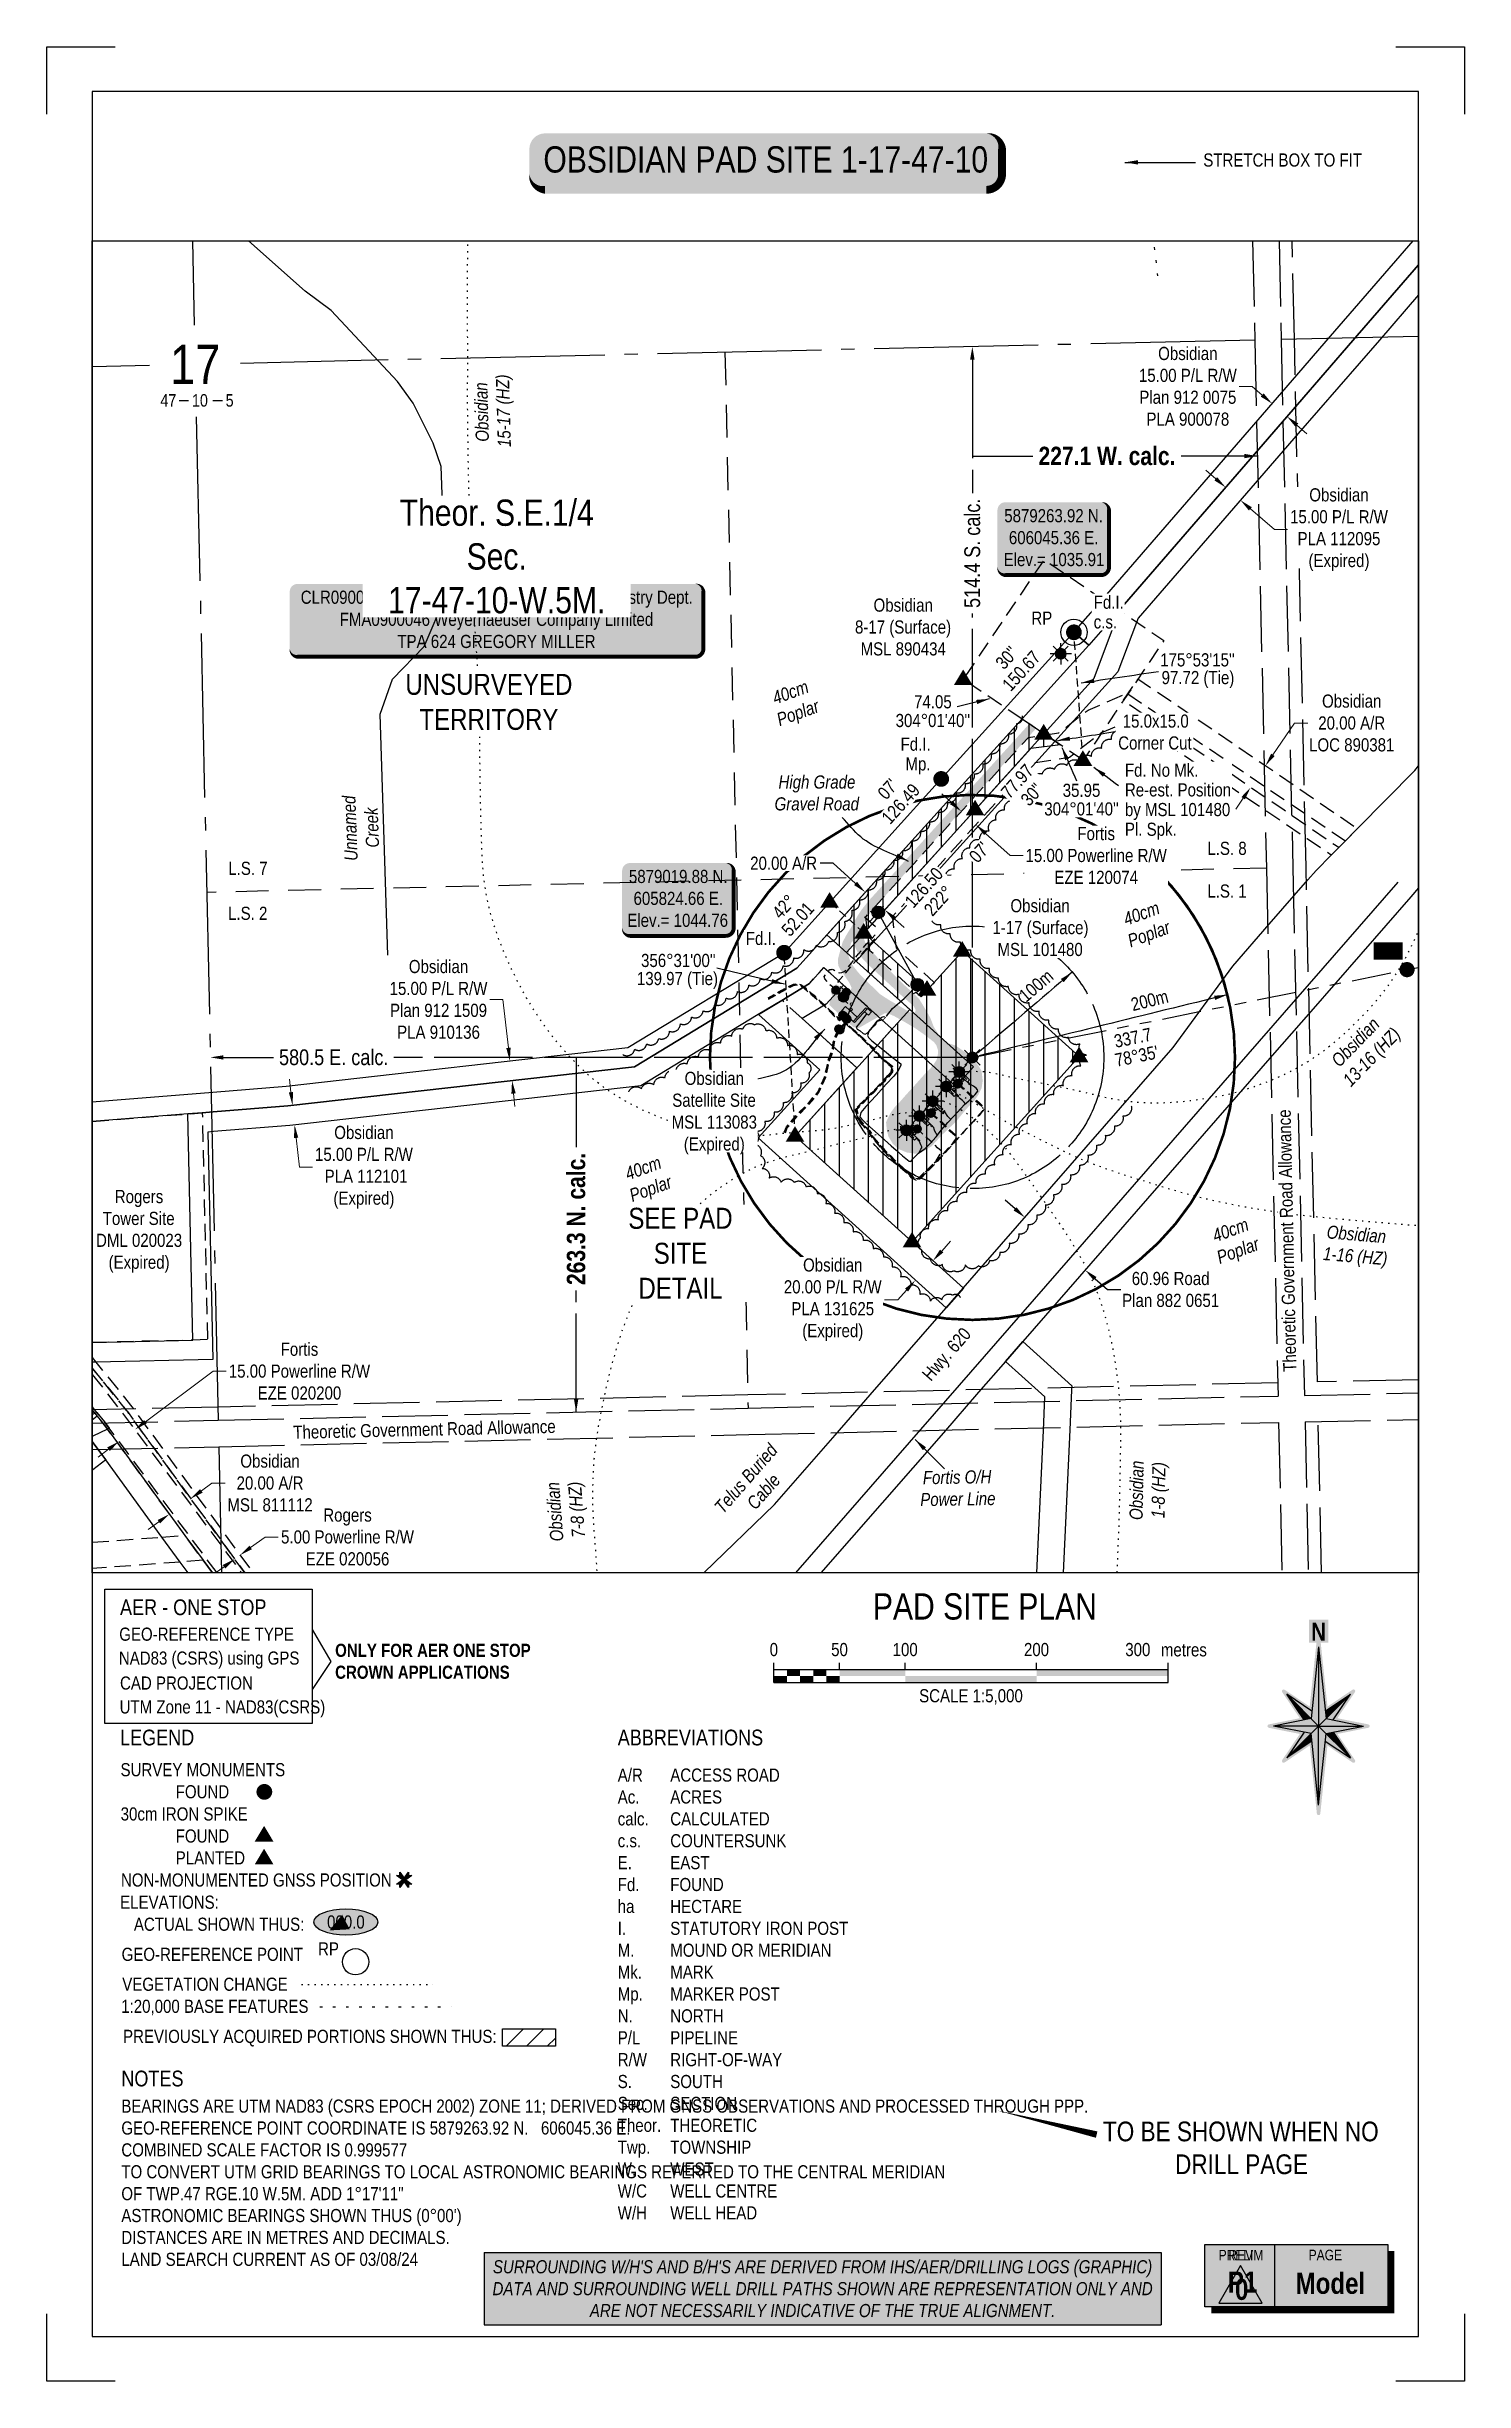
# Paper-space layout '2 of 6' of a CAD drawing. Extents: x -2321 to -1242, y 0 to 1778.
# The model-space entities are those that its viewports show. They can reach past a viewport. Long polylines and large blocks are cut down to what shows.
import ezdxf
from ezdxf.enums import TextEntityAlignment as Align

# ---------------------------------------------------------------- set-up
doc = ezdxf.new("R2010")
doc.units = 0
doc.header["$LTSCALE"] = 5
doc.header["$PDSIZE"] = 0.5
for name, pattern in [('0', [1, 1, 0]), ('foc-ACCESSROAD', [3.75, 2.5, -1.25]), ('foc-BUFFER', [16.75, 15, -1.75]), ('foc-COORDS', [16.75, 15, -1.75]), ('foc-DOT', [1, 0.2, -0.8]), ('foc-DRILLPATH', [14.75, 6, -1.75, 1.75, -1.75, 1.75, -1.75]), ('foc-FLOWLINE', [3.75, 2.5, -1.25]), ('foc-LSD', [8, 5, -3]), ('foc-QUARTERLINE', [33, 25, -3, 2, -3]), ('foc-TIELINE', [1.875, 1.25, -0.625]), ('foc-TOPO', [1, 0.2, -0.8]), ('foc-TRAV', [1.875, 1.25, -0.625]), ('foc-UNSURVEYED', [12.5, 10, -2.5]), ('foc-WHEELTRACKS', [2, 0.4, -1.6]), ('UG_PIPE', [1.875, 1.25, -0.625])]:
    doc.linetypes.add(name, pattern=pattern)
doc.layers.get('Defpoints').update_dxf_attribs({"color": 9})
for name, color, linetype in [('10', 1, 'Continuous'), ('35', 37, 'Continuous'), ('9', 3, 'Continuous'), ('ABADATA-DRILL', 8, 'foc-DOT'), ('ABADATA-DRILL-T', 8, 'Continuous'), ('AS-CABLE', 224, 'foc-CABLE'), ('AS-PIPE-AG', 44, 'Continuous'), ('AS-PIPE-UG', 44, 'UG_PIPE'), ('AS-POWER', 104, 'foc-POWER'), ('AS-POWER-EXISTING-PP', 72, 'Continuous'), ('AS-ROADS', 254, 'Continuous'), ('AS-SYMBOL', 7, 'Continuous'), ('AS-TELUS', 224, 'foc-TEL'), ('AS-UNDERLAY-H', 141, 'Continuous'), ('AUX-BUFFER', 7, 'foc-BUFFER'), ('C-AR', 13, 'foc-ACCESSROAD'), ('C-RW', 13, 'Continuous'), ('C-SYMBOL', 7, 'Continuous'), ('C-WS', 13, 'foc-ACCESSROAD'), ('C-WS-S', 13, 'Continuous'), ('CG-BORDER', 2, 'Continuous'), ('CG-NORTH', 7, 'Continuous'), ('CG-NOTES', 7, 'Continuous'), ('CG-PRELIM', 7, 'Continuous'), ('CG-REVISION', 7, 'Continuous'), ('DETAIL-T', 7, 'Continuous'), ('F-AR', 190, 'foc-ACCESSROAD'), ('F-EZE', 190, 'foc-FLOWLINE'), ('F-WS', 190, 'foc-ACCESSROAD'), ('L-2', 7, 'Continuous'), ('L-3', 7, 'Continuous'), ('L-BD', 7, 'Continuous'), ('L-BD1', 253, 'Continuous'), ('L-DETAIL-T', 3, 'Continuous'), ('L-MON', 1, 'Continuous'), ('L-QSEC', 8, 'foc-QUARTERLINE'), ('L-ROAD-T', 7, 'Continuous'), ('L-SECLBL', 7, 'Continuous'), ('L-SECTION-LSD', 7, 'foc-LSD'), ('L-TIE', 7, 'foc-TIELINE'), ('L-TIE-T', 7, 'Continuous'), ('L-TITLEDB', 4, 'Continuous'), ('L-TITLEDB-T', 4, 'Continuous'), ('L-UNS-T', 3, 'Continuous'), ('L-USEC', 7, 'foc-UNSURVEYED'), ('P-ELEVATION', 7, 'Continuous'), ('P-OFFSETS', 7, 'foc-COORDS'), ('P-PDRILLPATH', 12, 'foc-DRILLPATH'), ('P-PROPOSED', 10, 'Continuous'), ('P-PROPOSED-EXISTING-H', 59, 'Continuous'), ('P-TRAV', 4, 'foc-TRAV'), ('P-TXT', 4, 'Continuous'), ('S-1', 1, 'Continuous'), ('S-2', 2, 'Continuous'), ('T-BUSH', 110, '0'), ('T-BUSH-T', 110, 'Continuous'), ('T-CREEK', 160, 'Continuous'), ('T-VEGETATION CHANGE', 104, 'foc-TOPO'), ('T-WATER-P3', 160, 'foc-WHEELTRACKS'), ('T-WATER-T', 170, 'Continuous')]:
    doc.layers.add(name, color=color, linetype=linetype)
for name, color, linetype, lineweight in [('AS-GENERAL', 48, 'Continuous', 18), ('C-AR-T', 13, 'Continuous', 9), ('C-RW-T', 13, 'Continuous', 9), ('C-WS-T', 13, 'Continuous', 9), ('F-EZE-T', 190, 'Continuous', 9), ('F-WS-T', 190, 'Continuous', 9)]:
    doc.layers.add(name, color=color, linetype=linetype, lineweight=lineweight)
doc.styles.add('0', font='ARIALN.TTF')
doc.styles.add('100L', font='ARIALN.TTF', dxfattribs={"height": 11})
doc.styles.add('175L', font='ARIALN.TTF', dxfattribs={"height": 20})
doc.styles.add('80', font='ARIALN.TTF', dxfattribs={"height": 10})
doc.styles.add('80CG', font='ARIALN.TTF', dxfattribs={"height": 10})
doc.styles.add('80L', font='ARIALN.TTF', dxfattribs={"height": 10})
doc.styles.add('80LS', font='ARIALNI.TTF', dxfattribs={"height": 10})
doc.styles.add('BOLD', font='ARIALNB.TTF')
doc.styles.add('foc-LtypeFont', font='ARIALN.TTF', dxfattribs={"height": 7.35})
doc.styles.add('SIMPLEX', font='ARIALN.TTF')
doc.linetypes.add('foc-CABLE', pattern='A,2,-1,["C",foc-LtypeFont,S=0.2,R=0,X=-0.625,Y=-0.75],-1.24,8', length=12.24)
doc.linetypes.add('foc-POWER', pattern='A,6,-1,["P",foc-LtypeFont,S=0.2,R=0,X=-0.625,Y=-0.75],-1.24,4', length=12.24)
doc.linetypes.add('foc-TEL', pattern='A,2,-1,["T",foc-LtypeFont,S=0.2,R=0,X=-0.425,Y=-0.75],-1.24,8', length=12.24)
doc.linetypes.add('foc-TEL-NOLINE', pattern='A,0,-2,["T",foc-LtypeFont,S=0.2,R=0,X=-0.425,Y=-0.75],-10.24', length=12.24)
doc.linetypes.add('foc-TOPO-flowdirection-NOLINE', pattern='A,0,[">",foc-LtypeFont,S=0.3,R=0,X=0,Y=-0.945],-20,[">",foc-LtypeFont,S=0.3,R=0,X=0,Y=-0.945],0', length=20)
doc.dimstyles.new('CG2011', dxfattribs={"dimscale": 5, "dimtxt": 9, "dimasz": 2, "dimexe": 0.2, "dimexo": 0.0625, "dimgap": 0.5, "dimtad": 0, "dimtih": 1, "dimtoh": 1, "dimzin": 0, "dimdsep": 46, "dimtxsty": '80CG', "dimcen": 0.1, "dimse1": 1, "dimse2": 1, "dimclrd": 256, "dimclrt": 256, "dimaunit": 1, "dimadec": 4, "dimazin": 0, "dimtfac": 0.06, "dimtofl": 0, "dimtmove": 0, "dimatfit": 1, "dimfxl": 0.2, "dimtolj": 1, "dimtzin": 0, "dimlwd": -1, "dimarcsym": 0})
doc.dimstyles.new('Compass 5 000', dxfattribs={"dimscale": 5, "dimtxt": 9, "dimasz": 2, "dimexe": 0.2, "dimexo": 0.0625, "dimgap": 0.5, "dimtad": 0, "dimtih": 1, "dimtoh": 1, "dimzin": 0, "dimdsep": 46, "dimtxsty": '80CG', "dimcen": 0.1, "dimse1": 1, "dimse2": 1, "dimclrd": 256, "dimclrt": 256, "dimaunit": 1, "dimadec": 4, "dimazin": 0, "dimtfac": 0.06, "dimtofl": 0, "dimtmove": 0, "dimatfit": 1, "dimfxl": 0.2, "dimtolj": 1, "dimtzin": 0, "dimlwd": -1, "dimarcsym": 0})

psp = doc.layouts.new('2 of 6')

# ---------------------------------------------------------------- texts
at = {"layer": '35', "color": 3, "insert": (-2120.6, 334.3), "char_height": 10, "width": 20.526, "attachment_point": 1, "style": '80'}
psp.add_mtext('\\pi6.00332;RP', dxfattribs=at)
at = {"layer": 'CG-NOTES', "color": 14, "style": '80'}
psp.add_text('LEGEND', height=12, dxfattribs=at).set_placement((-2265.4, 484.3))
at = {"layer": 'CG-NOTES', "style": '80'}
for s, p in [('SURVEY MONUMENTS', (-2265, 460.8)), ('             FOUND', (-2264.4, 444)), ('30cm IRON SPIKE', (-2264.9, 427.1)), ('             FOUND', (-2264.4, 410.3)), ('             PLANTED', (-2264.4, 393.6)), ('NON-MONUMENTED GNSS POSITION', (-2264.7, 376.8)), ('ELEVATIONS:', (-2265.3, 359.9)), ('   ACTUAL SHOWN THUS:', (-2264.4, 343.1)), ('GEO-REFERENCE POINT', (-2264.2, 320.2)), ('VEGETATION CHANGE', (-2263.7, 297.4)), ('1:20,000 BASE FEATURES', (-2264.5, 280.6)), ('PREVIOUSLY ACQUIRED PORTIONS SHOWN THUS:', (-2263.1, 257.7))]:
    psp.add_text(s, height=10, dxfattribs=at).set_placement(p)
at = {"layer": 'CG-NOTES', "insert": (-1886.4, 496.3), "char_height": 12, "width": 110.166, "attachment_point": 1, "style": '80L'}
psp.add_mtext('{\\C14;ABBREVIATIONS}', dxfattribs=at)
at = {"layer": 'CG-NOTES'}
note = psp.add_mtext_static_columns([''] * 3, width=309.492, gutter_width=0, height=0, dxfattribs=dict(at, insert=(-1886.4, 466.7), char_height=10, attachment_point=1, style='80L'))
for column, words in zip([note] + note.columns.linked_columns, ['A/R^IACCESS ROAD\\PAc.^IACRES\\Pcalc.^ICALCULATED\\Pc.s.^ICOUNTERSUNK\\PE.^IEAST\\PFd.^IFOUND\\Pha^IHECTARE\\PI.^ISTATUTORY IRON POST\\PM.^IMOUND OR MERIDIAN\\PMk.^IMARK\\PMp.^IMARKER POST\\P', 'N. ^INORTH\\PP/L^IPIPELINE\\PR/W^IRIGHT-OF-WAY\\PS.^ISOUTH\\PSec.^ISECTION\\PTheor.^ITHEORETIC\\PTwp.^ITOWNSHIP\\PW.^IWEST\\PW/C^IWELL CENTRE\\PW/H^IWELL HEAD', '']):
    column.text = words
at = {"layer": 'Defpoints', "color": 2, "insert": (-1440.5, 1696.7), "char_height": 10, "attachment_point": 1, "style": '80L'}
psp.add_mtext_dynamic_manual_height_columns('STRETCH BOX TO FIT', width=120.816, gutter_width=50, heights=[0], dxfattribs=at)
at = {"layer": 'Defpoints', "color": 3, "insert": (-2101.6, 561.7), "char_height": 10, "attachment_point": 1, "style": 'BOLD'}
psp.add_mtext_dynamic_manual_height_columns('ONLY FOR AER ONE STOP CROWN APPLICATIONS', width=156.529, gutter_width=50, heights=[0], dxfattribs=at)
at = {"layer": 'Defpoints', "color": 6, "insert": (-1531, 197.8), "char_height": 15, "attachment_point": 1, "style": '80'}
psp.add_mtext_dynamic_manual_height_columns('\\pi14.08065;TO BE SHOWN WHEN NO \\P\\pi68.99538;DRILL PAGE', width=237.005, gutter_width=45, heights=[0], dxfattribs=at)
at = {"layer": 'L-3', "color": 14, "style": '80L'}
psp.add_text('NOTES', height=12, dxfattribs=at).set_placement((-2264.4, 224.6))
at = {"layer": 'L-3', "insert": (-2264.4, 214.6), "char_height": 10, "width": 757.882, "attachment_point": 1, "style": '80L'}
psp.add_mtext('BEARINGS ARE UTM NAD83 (CSRS EPOCH 2002) ZONE 11; DERIVED FROM GNSS OBSERVATIONS AND PROCESSED THROUGH PPP. \\PGEO-REFERENCE POINT COORDINATE IS 5879263.92 N.   606045.36 E.{\\H1.27549x; }\\PCOMBINED SCALE FACTOR IS 0.999577{\\H1.18366x; }\\PTO CONVERT UTM GRID BEARINGS TO LOCAL ASTRONOMIC BEARINGS REFERRED TO THE CENTRAL MERIDIAN{\\H1.21427x; }\\POF TWP.47 RGE.10 W.5M. ADD 1%%D17\'11"{\\H1.20407x; }\\PASTRONOMIC BEARINGS SHOWN THUS (0°00\'){\\H1.20747x; }\\PDISTANCES ARE IN METRES AND DECIMALS.{\\H1.20634x; }\\PLAND SEARCH CURRENT AS OF 03/08/24{\\H1.20672x; }', dxfattribs=at)

msp = doc.modelspace()

# ---------------------------------------------------------------- texts
at = {"layer": 'ABADATA-DRILL-T', "char_height": 9.9958, "attachment_point": 1, "style": '80L'}
for s, insert, rotation in [('\\pi5.4488;{\\fArial Narrow|b0|i1|c0|p34;Obsidian \\P\\pi0.88728;15-17 (HZ)}', (605590.033, 5879403.471), 91.5675), ('\\pi5.4488;{\\fArial Narrow|b0|i1|c0|p34;Obsidian \\P\\pi0.88728;13-16 (HZ)}', (606236.542, 5878935.208), 45.799261), ('\\pi5.4488;{\\fArial Narrow|b0|i1|c0|p34;Obsidian \\P\\pi4.07148;1-16 (HZ)}', (606232.971, 5878812.812), 355.237579), ('\\pi5.4488;{\\fArial Narrow|b0|i1|c0|p34;Obsidian \\P\\pi7.25568;1-8 (HZ)}', (606087.558, 5878582.505), 88.984022), ('\\pi5.4488;{\\fArial Narrow|b0|i1|c0|p34;Obsidian \\P\\pi7.10227;7-8 (HZ)}', (605647.145, 5878565.77), 94.355833)]:
    msp.add_mtext_dynamic_manual_height_columns(s, width=54.76732, gutter_width=49.958, heights=[0], dxfattribs=dict(at, insert=insert, rotation=rotation))
at = {"layer": 'AS-GENERAL', "insert": (605816.827, 5879154.916), "char_height": 9.9958, "attachment_point": 1, "style": '80L'}
msp.add_mtext_dynamic_manual_height_columns('\\pi3.56136;{\\fArial Narrow|b0|i1|c0|p34;High Grade\\P\\pi0.59194;Gravel Road}', width=64.91565, gutter_width=49.958, heights=[0], dxfattribs=at)
at = {"layer": 'AS-POWER', "insert": (605927.695, 5878625.064), "char_height": 9.9958, "attachment_point": 1, "rotation": 0.889691, "style": '80L'}
msp.add_mtext_dynamic_manual_height_columns('\\pi2.54026;{\\fArial Narrow|b0|i1|c0|p34;Fortis O/H \\P\\pi0.31404;Power Line}', width=57.07097, gutter_width=49.958, heights=[0], dxfattribs=at)
at = {"layer": 'AS-TELUS', "insert": (605770.166, 5878597.972), "char_height": 9.99157, "attachment_point": 1, "rotation": 48.908138, "style": '80L'}
msp.add_mtext_dynamic_manual_height_columns('\\pi0.76218;{\\fArial Narrow|b0|i1|c0|p34;Telus Buried\\P\\pi16.05965; Cable}', width=64.91565, gutter_width=49.958, heights=[0], dxfattribs=at)
at = {"layer": 'AUX-BUFFER', "style": '80CG'}
for s, rotation, p in [('100m', 40.535321, (606016.591, 5878994.788)), ('200m', 13.816087, (606102.986, 5878983.638))]:
    msp.add_text(s, height=9.9958, rotation=rotation, dxfattribs=at).set_placement(p, align=Align.MIDDLE_CENTER)
at = {"layer": 'C-WS-T', "insert": (605874.682, 5879289.613), "char_height": 9.99577, "attachment_point": 1, "style": '80L'}
msp.add_mtext_dynamic_manual_height_columns('\\pi18.08308;Obsidian\\P\\pi3.97241;8-17 (Surface)\\P\\pi8.2305;MSL 890434', width=79.98117, gutter_width=49.979, heights=[0], dxfattribs=at)
at = {"layer": 'F-WS-T', "insert": (605292.796, 5878839.202), "char_height": 9.99577, "attachment_point": 1, "style": '80L'}
msp.add_mtext_dynamic_manual_height_columns('\\pi22.19798;Rogers\\P\\pi13.02042;Tower Site\\P\\pi7.91003;DML 020023\\P\\pi17.4592;(Expired)', width=79.98117, gutter_width=49.979, heights=[0], dxfattribs=at)
at = {"layer": 'L-BD', "color": 6, "style": '80L'}
for s, rotation, p in [("30''", 47.8616, (605994.186, 5879244.6)), ('150.67', 47.8616, (606005.304, 5879234.54)), ("07'", 47.8636, (605903.667, 5879144.571)), ('42°', 47.9408, (605824.452, 5879055.082)), ('52.01', 47.9408, (605835.027, 5879045.54))]:
    msp.add_text(s, height=9.9958, rotation=rotation, dxfattribs=at).set_placement(p, align=Align.MIDDLE)
at = {"layer": 'L-BD', "color": 3, "style": '80L'}
for s, height, p in [('74.05', 9.9958, (605937.96, 5879211.018)), ("304°01'40''", 9.99577, (605937.96, 5879196.774)), ('35.95', 9.9958, (606051.147, 5879143.591))]:
    msp.add_text(s, height=height, dxfattribs=at).set_placement(p, align=Align.MIDDLE)
at = {"layer": 'L-BD1', "color": 5, "style": '80L'}
for s, p in [('337.7', (606090.22, 5878955.148)), ("78°35'", (606093.039, 5878941.186))]:
    msp.add_text(s, height=9.9958, rotation=11.4175, dxfattribs=at).set_placement(p, align=Align.MIDDLE)
at = {"layer": 'L-TIE-T', "style": '80L'}
for s, p in [("175°53'15''", (606139.448, 5879242.939)), ('97.72 (Tie)', (606139.826, 5879228.212)), ("356°31'00''", (605744.121, 5879014.013)), ('139.97 (Tie)', (605743.445, 5878999.023))]:
    msp.add_text(s, height=9.99577, dxfattribs=at).set_placement(p, align=Align.MIDDLE)
at = {"layer": 'L-TITLEDB', "insert": (605928.867, 5878699.508), "char_height": 9.9916, "attachment_point": 1, "rotation": 48.916302, "style": '80L'}
msp.add_mtext_dynamic_manual_height_columns('Hwy. 620', width=47.24297, gutter_width=49.958, heights=[0], dxfattribs=at)
at = {"layer": 'P-OFFSETS', "insert": (606070.548, 5879398.162), "char_height": 9.99577, "attachment_point": 5, "style": '80CG'}
msp.add_mtext('\\A1;{\\fArial Narrow|b1|i0|c0|p34;\\H1.4x;\\C14;227.1 W. calc.}', dxfattribs=at)
at = {"layer": 'P-OFFSETS', "insert": (605666.31, 5878817.152), "char_height": 9.99577, "attachment_point": 5, "rotation": 90, "style": '80CG'}
msp.add_mtext('\\A1;{\\fArial Narrow|b1|i0|c0|p34;\\H1.4x;\\C14;263.3 N. calc.}', dxfattribs=at)
at = {"layer": 'T-BUSH-T', "linetype": 'Continuous', "char_height": 9.99157, "width": 34.17759, "attachment_point": 2, "rotation": 20, "style": '80LS'}
for insert in [(605827.72, 5879223.044), (606162.821, 5878813.489)]:
    msp.add_mtext('40cm Poplar', dxfattribs=dict(at, insert=insert))
at = {"layer": 'T-WATER-T', "insert": (605489.997, 5879089.096), "char_height": 10, "attachment_point": 1, "rotation": 92.053889, "style": '80L'}
msp.add_mtext_dynamic_manual_height_columns('\\pi0.59529;{\\fArial Narrow|b0|i1|c0|p34;Unnamed\\P\\pi10.09051;Creek}', width=50.30381, gutter_width=49.953, heights=[0], dxfattribs=at)

# ---------------------------------------------------------------- blocks, each defined once
blk = doc.blocks.new('*U55')
at = {"layer": 'Defpoints'}
for p, q in [((0, 1778), (52.2, 1778)), ((0, 1726.5), (0, 1778)), ((1027.2, 1778), (1079.5, 1778)), ((1079.5, 1778), (1079.5, 1726.5)), ((0, 0), (0, 51.5)), ((1079.5, 51.5), (1079.5, 0)), ((52.2, 0), (0, 0)), ((1079.5, 0), (1027.2, 0))]:
    blk.add_line(p, q, dxfattribs=at)
at = {"layer": 'S-1'}
for p, q in [((0, 1778), (0, 1778)), ((1079.5, 1778), (1079.5, 1778)), ((0, 0), (0, 0)), ((1079.5, 0), (1079.5, 0))]:
    blk.add_line(p, q, dxfattribs=at)
at = {"layer": 'S-2'}
blk.add_lwpolyline([(34.7, 34), (1044.7, 34), (1044.7, 1744), (34.7, 1744)], close=True, dxfattribs=at)
at = {"style": '80', "flags": 1}
blk.add_attdef('PAGENUMBER', (52.2, 51.5), '', height=10, rotation=90, dxfattribs=at)
blk = doc.blocks.new('rev')
at = {"layer": 'AS-UNDERLAY-H'}
h = blk.add_hatch(color=256, dxfattribs=at)
h.dxf.hatch_style = 1
h.paths.add_polyline_path([(-71.5, -23.2), (-71.5, 24.2), (67.8, 24.2), (67.8, -23.2)])
blk.add_line((-18.5, 24.2), (-18.5, -23.2))
at = {"color": 5, "flags": 128}
blk.add_lwpolyline([(-44.4, 8.2), (-60.9, -20.4), (-27.8, -20.4)], close=True, dxfattribs=at)
at = {"layer": 'CG-NOTES', "flags": 128}
blk.add_lwpolyline([(-71.5, -23.2), (-71.5, 24.2), (67.8, 24.2), (67.8, -23.2)], close=True, dxfattribs=at)
at = {"layer": 'CG-NOTES', "const_width": 5, "flags": 128}
blk.add_lwpolyline([(70.3, 19.2), (70.3, -25.7), (-66.5, -25.7)], dxfattribs=at)
at = {"attachment_point": 1}
for s, width, insert, char_height, style in [('\\pi4.196;REV.', 28.288, (-57.7, 20.1), 8, '80L'), ('\\pi3.52796;PAGE', 31.329, (4, 20.2), 8, '80L'), ('\\pi5.34615;{\\fArial Narrow|b1|i0|c0|p34;\\C14;0}', 19.216, (-53.9, -2), 16, '80')]:
    blk.add_mtext_dynamic_manual_height_columns(s, width=width, gutter_width=45, heights=[0], dxfattribs=dict(at, insert=insert, char_height=char_height, style=style))
at = {"layer": 'CG-NOTES', "linetype": 'Continuous', "insert": (24.1, -5.5), "char_height": 16, "attachment_point": 5, "style": '80CG'}
blk.add_mtext('{\\fArial Narrow|b1|i0|c0|p34;\\C14;Model}', dxfattribs=at)
blk = doc.blocks.new('*T171')
at = {"layer": 'CG-NOTES', "color": 0, "lineweight": -2, "transparency": 16777216}
for p, q in [((0, 0), (515.7, 0)), ((0, 0), (0, -55)), ((515.7, 0), (515.7, -55)), ((0, -55), (515.7, -55))]:
    blk.add_line(p, q, dxfattribs=at)
at = {"layer": 'CG-NOTES', "color": 254, "transparency": 16777216}
blk.add_solid([(0, 0), (0, -55), (515.7, 0), (515.7, -55)], dxfattribs=at)
at = {"layer": 'CG-NOTES', "transparency": 16777216, "insert": (257.8, -27.5), "char_height": 10, "width": 510.698, "attachment_point": 5, "style": '0'}
blk.add_mtext("{\\fArial Narrow|b0|i1|c0|p34;SURROUNDING W/H'S AND B/H'S ARE DERIVED FROM IHS/AER/DRILLING LOGS (GRAPHIC) DATA AND SURROUNDING WELL DRILL PATHS SHOWN ARE REPRESENTATION ONLY AND ARE NOT NECESSARILY INDICATIVE OF THE TRUE ALIGNMENT.}", dxfattribs=at)
blk = doc.blocks.new('Drill Disclaimer')
blk.add_blockref('*T171', (-221, 20.2))
blk = doc.blocks.new('*U528')
at = {"color": 0}
for p, q in [((-150, 0), (-150, 15)), ((-150, 10), (150.2, 10)), ((-150, 0), (150.2, 0)), ((-100, 10), (-100, 15)), ((-50, 10), (-50, 15)), ((50, 10), (50, 15)), ((150.2, 0), (150.2, 15))]:
    blk.add_line(p, q, dxfattribs=at)
for points in [[(-150, 5), (-140, 5), (-150, 0), (-140, 0)], [(-140, 10), (-130, 10), (-140, 5), (-130, 5)], [(-130, 5), (-120, 5), (-130, 0), (-120, 0)], [(-120, 10), (-110, 10), (-120, 5), (-110, 5)], [(-110, 5), (-100, 5), (-110, 0), (-100, 0)], [(-100, 10), (-50, 10), (-100, 5), (-50, 5)], [(-50, 5), (50, 5), (-50, 0), (50, 0)], [(50, 10), (150.2, 10), (50, 5), (150.2, 5)]]:
    blk.add_solid(points, dxfattribs=at)
at = {"color": 0, "style": '80'}
blk.add_text('metres', height=10, dxfattribs=at).set_placement((162.2, 20), align=Align.CENTER)
at = {"color": 0, "char_height": 10, "style": '80'}
for s, insert, attachment_point in [('0', (-150, 30.2), 2), ('50', (-100, 30.2), 2), ('100', (-50, 30.2), 2), ('200', (50, 30.2), 2), ('300', (136.7, 30.2), 3), ('SCALE 1:5,000', (0.1, -5), 2)]:
    blk.add_mtext(s, dxfattribs=dict(at, insert=insert, attachment_point=attachment_point))
blk = doc.blocks.new('*U177')
at = {"layer": 'L-2'}
blk.add_blockref('*U528', (-10.7, -57.9), dxfattribs=at)
at = {"layer": 'DETAIL-T', "color": 3, "insert": (0, 0), "char_height": 20, "width": 176.934, "attachment_point": 5, "style": '80CG'}
blk.add_mtext('PAD SITE PLAN', dxfattribs=at)
blk = doc.blocks.new('*U412')
h = blk.add_hatch(color=255)
edge = h.paths.add_edge_path()
edge.add_line((-84, -11.5), (84, -11.5))
edge.add_arc((84, -5.5), 6, 270, 360)
edge.add_line((90, -5.5), (90, 4))
edge.add_arc((84, 4), 6, 0, 90)
edge.add_line((84, 10), (-84, 10))
edge.add_arc((-84, 4), 6, 90, 180)
edge.add_line((-90, 4), (-90, -5.5))
edge.add_arc((-84, -5.5), 6, 180, 270)
at = {"color": 14, "flags": 128}
blk.add_lwpolyline([(-84, -11.5, 3, 3, 0), (84, -11.5, 3, 3, 0.414214), (90, -5.5, 3, 3, 0), (90, 4, 3, 0, 0.414214), (84, 10, 0, 0, 0), (-84, 10, 0, 0, 0.414214), (-90, 4, 0, 0, 0), (-90, -5.5, 0, 3, 0.414214)], format="xyseb", close=True, dxfattribs=at)
at = {"insert": (0, 0), "char_height": 10, "attachment_point": 5, "style": '80'}
blk.add_mtext_dynamic_manual_height_columns('{\\C14;OBSIDIAN PAD SITE 1-17-47-10}', width=412.2262, gutter_width=45, heights=[0], dxfattribs=at)
blk = doc.blocks.new('NORTH')
h = blk.add_hatch(color=141)
h.dxf.hatch_style = 1
edge = h.paths.add_edge_path()
edge.add_line((-2.5, 97.8), (-11.3, 97.8))
edge.add_line((-11.3, 97.8), (-11.3, 124.5))
edge.add_line((-11.3, 124.5), (11.4, 124.5))
edge.add_line((11.4, 124.5), (11.4, 97.8))
edge.add_line((11.4, 97.8), (2.5, 97.8))
edge.add_line((2.5, 97.8), (10.4, 22.8))
edge.add_line((10.4, 22.8), (39.9, 42.7))
edge.add_arc((41, 41), 2, -34, 124, ccw=False)
edge.add_line((42.7, 39.9), (22, 9.2))
edge.add_line((22, 9.2), (58.3, 2))
edge.add_arc((57.9, 0), 2, -78.6499, 78.6499, ccw=False)
edge.add_line((58.3, -2), (22, -9.2))
edge.add_line((22, -9.2), (42.7, -39.9))
edge.add_arc((41, -41), 2, -124, 34, ccw=False)
edge.add_line((39.9, -42.7), (10.4, -22.8))
edge.add_line((10.4, -22.8), (2, -102.6))
edge.add_arc((0, -102.4), 2, 186, 354, ccw=False)
edge.add_line((-2, -102.6), (-10.4, -22.8))
edge.add_line((-10.4, -22.8), (-39.9, -42.7))
edge.add_arc((-41, -41), 2, 146, 304, ccw=False)
edge.add_line((-42.7, -39.9), (-22, -9.2))
edge.add_line((-22, -9.2), (-58.3, -2))
edge.add_arc((-57.9, 0), 2, 101.3501, 258.6499, ccw=False)
edge.add_line((-58.3, 2), (-22, 9.2))
edge.add_line((-22, 9.2), (-42.7, 39.9))
edge.add_arc((-41, 41), 2, 56, 214, ccw=False)
edge.add_line((-39.9, 42.7), (-10.4, 22.8))
edge.add_line((-10.4, 22.8), (-2.5, 97.8))
at = {"linetype": 'Continuous'}
for points in [[(0, 92.8), (-8.8, 8.8), (0, 0)], [(-37.3, 37.3), (-17, 7.2), (-8.8, 8.8)], [(37.3, 37.3), (7.9, 17.5), (8.8, 8.8)], [(0, 0), (-52.8, 0), (-8.8, -8.8)], [(8.8, 8.8), (0, 0), (52.8, 0)], [(8.8, -8.8), (0, 0), (0, -92.8)], [(-7.9, -17.5), (-8.8, -8.8), (-37.3, -37.3)], [(17, -7.2), (8.8, -8.8), (37.3, -37.3)]]:
    blk.add_hatch(color=14, dxfattribs=at).paths.add_polyline_path(points)
at = {"color": 14, "linetype": 'Continuous'}
for p, q in [((0, 92.8), (-8.8, 8.8)), ((0, 92.8), (0, 0)), ((0, 92.8), (8.8, 8.8)), ((0, 0), (-37.3, 37.3)), ((-17, 7.2), (-37.3, 37.3)), ((-7.9, 17.5), (-37.3, 37.3)), ((0, 0), (37.3, 37.3)), ((7.9, 17.5), (37.3, 37.3)), ((17, 7.2), (37.3, 37.3)), ((-8.8, 8.8), (-52.8, 0)), ((0, 0), (-52.8, 0)), ((0, 0), (-37.3, -37.3)), ((0, 0), (37.3, -37.3)), ((0, -92.8), (0, 0)), ((0, 0), (52.8, 0)), ((8.8, 8.8), (52.8, 0)), ((-8.8, -8.8), (-52.8, 0)), ((-17, -7.2), (-37.3, -37.3)), ((-7.9, -17.5), (-37.3, -37.3)), ((0, -92.8), (-8.8, -8.8)), ((0, -92.8), (8.8, -8.8)), ((7.9, -17.5), (37.3, -37.3)), ((8.8, -8.8), (52.8, 0)), ((16.9, -7), (17, -7.2)), ((17, -7.2), (37.3, -37.3))]:
    blk.add_line(p, q, dxfattribs=at)
at = {"color": 14, "style": 'BOLD'}
blk.add_text('N', height=21.1, dxfattribs=at).set_placement((0, 110.6), align=Align.MIDDLE_CENTER)
blk = doc.blocks.new('blk_Prelim_page')
h = blk.add_hatch(color=141)
h.dxf.hatch_style = 1
h.paths.add_polyline_path([(-71.5, -23.2), (-71.5, 24.2), (67.8, 24.2), (67.8, -23.2)])
blk.add_line((-18.5, 24.2), (-18.5, -23.2))
at = {"layer": 'CG-NOTES', "flags": 128}
blk.add_lwpolyline([(-71.5, -23.2), (-71.5, 24.2), (67.8, 24.2), (67.8, -23.2)], close=True, dxfattribs=at)
at = {"layer": 'CG-NOTES', "const_width": 5, "flags": 128}
blk.add_lwpolyline([(70.3, 19.2), (70.3, -25.7), (-66.5, -25.7)], dxfattribs=at)
at = {"attachment_point": 1}
for s, width, insert, char_height, style in [('\\pi-2.21873;PRELIM', 28.288, (-58.8, 20.1), 8, '80L'), ('\\pi3.52796;PAGE', 31.329, (4, 20.2), 8, '80L'), ('\\pi11.72429;{\\fArial Narrow|b1|i0|c0|p34;\\C14;P1}', 41.555, (-65.7, 3.6), 16, '80')]:
    blk.add_mtext_dynamic_manual_height_columns(s, width=width, gutter_width=45, heights=[0], dxfattribs=dict(at, insert=insert, char_height=char_height, style=style))
at = {"layer": 'CG-NOTES', "linetype": 'Continuous', "insert": (24.1, -5.5), "char_height": 16, "attachment_point": 5, "style": '80CG'}
blk.add_mtext('{\\fArial Narrow|b1|i0|c0|p34;\\C14;Model}', dxfattribs=at)
blk = doc.blocks.new('*U410')
at = {"layer": 'CG-NOTES', "color": 14, "style": '80L'}
blk.add_text('AER - ONE STOP', height=12, dxfattribs=at).set_placement((0, 0))
at = {"layer": 'CG-NOTES', "style": '80L'}
for s, p in [('GEO-REFERENCE TYPE', (-0.6, -19.5)), ('NAD83 (CSRS) using GPS', (-0.9, -37.7))]:
    blk.add_text(s, height=10, dxfattribs=at).set_placement(p)
blk = doc.blocks.new('*U411')
at = {"layer": 'CG-NOTES', "style": '80L'}
blk.add_text('CAD PROJECTION', height=10, dxfattribs=at).set_placement((0, 0), align=Align.TOP_LEFT)
blk.add_text('UTM Zone 11 - NAD83(CSRS)', height=10, dxfattribs=at).set_placement((-0.3, -28.2))
blk = doc.blocks.new('fdia')
at = {"color": 255, "const_width": 1}
blk.add_lwpolyline([(-0.5, 0, 1), (0.5, 0, 1)], format="xyb", close=True, dxfattribs=at)
blk = doc.blocks.new('Fdiaa')
blk.add_blockref('fdia', (0, 0))
blk = doc.blocks.new('fdib')
at = {"color": 1, "const_width": 1.6}
blk.add_lwpolyline([(-0.4, 0, 1), (0.4, 0, 1)], format="xyb", close=True, dxfattribs=at)
at = {"color": 1}
blk.add_circle((0, 0), 0.8, dxfattribs=at)
blk = doc.blocks.new('Fdibb')
blk.add_blockref('fdib', (0, 0))
blk = doc.blocks.new('fdicc')
for name in ['Fdibb', 'Fdiaa']:
    blk.add_blockref(name, (0, 0))
blk = doc.blocks.new('sym_i_fd')
blk.add_blockref('fdicc', (0, 0))
blk = doc.blocks.new('TRIA')
blk.add_hatch(color=255).paths.add_polyline_path([(-0.04, 1.52), (-1.47, -0.87), (1.39, -0.87)])
blk = doc.blocks.new('TRIAA')
blk.add_blockref('TRIA', (0, 0))
blk = doc.blocks.new('TRIB')
at = {"color": 1}
blk.add_lwpolyline([(-1.12, -0.67), (-0.04, 1.13), (1.04, -0.67)], close=True, dxfattribs=at)
blk = doc.blocks.new('TRIBB')
blk.add_blockref('TRIB', (0, 0))
blk = doc.blocks.new('TRICC')
for name in ['TRIAA', 'TRIBB']:
    blk.add_blockref(name, (0, 0))
blk = doc.blocks.new('sym_spk_pl')
blk.add_blockref('TRICC', (0, 0))
blk = doc.blocks.new('STRIA')
blk.add_hatch(color=255).paths.add_polyline_path([(-0.04, 1.52), (-1.47, -0.87), (1.39, -0.87)])
blk = doc.blocks.new('STRIAA')
blk.add_blockref('STRIA', (0, 0))
blk = doc.blocks.new('STRIB')
at = {"color": 1}
blk.add_solid([(-1.12, -0.67), (-0.04, 1.13), (1.04, -0.67)], dxfattribs=at)
blk = doc.blocks.new('STRIBB')
blk.add_blockref('STRIB', (0, 0))
blk = doc.blocks.new('STRICC')
for name in ['STRIAA', 'STRIBB']:
    blk.add_blockref(name, (0, 0))
blk = doc.blocks.new('sym_spk_fd')
blk.add_blockref('STRICC', (0, 0))
blk = doc.blocks.new('TEMP')
h = blk.add_hatch(color=255)
h.dxf.hatch_style = 1
h.paths.add_polyline_path([(0, 0.25), (-0.67, 1.15), (-0.67, 0.67), (-1.15, 0.67), (-0.25, 0), (-1.15, -0.67), (-0.67, -0.67), (-0.67, -1.15), (0, -0.25), (0.67, -1.15), (0.67, -0.67), (1.15, -0.67), (0.25, 0), (1.15, 0.67), (0.67, 0.67), (0.67, 1.15)])
h.paths.add_polyline_path([(0.57, 0.85), (0.57, 0.57), (0.85, 0.57), (0.08, 0), (0.85, -0.57), (0.57, -0.57), (0.57, -0.85), (0, -0.08), (-0.57, -0.85), (-0.57, -0.57), (-0.85, -0.57), (-0.08, 0), (-0.85, 0.57), (-0.57, 0.57), (-0.57, 0.85), (0, 0.08)], flags=16)
h = blk.add_hatch(color=1)
h.dxf.hatch_style = 1
h.paths.add_polyline_path([(0, 0.08), (-0.57, 0.85), (-0.57, 0.57), (-0.85, 0.57), (-0.08, 0), (-0.85, -0.57), (-0.57, -0.57), (-0.57, -0.85), (0, -0.08), (0.57, -0.85), (0.57, -0.57), (0.85, -0.57), (0.08, 0), (0.85, 0.57), (0.57, 0.57), (0.57, 0.85)])
at = {"color": 1}
for p, q in [((-0.08, 0), (0.08, 0)), ((0, 0.08), (0, -0.08))]:
    blk.add_line(p, q, dxfattribs=at)
at = {"color": 255, "flags": 128}
blk.add_lwpolyline([(-0.25, 0), (-1.15, 0.67), (-0.67, 0.67), (-0.67, 1.15), (0, 0.25), (0.67, 1.15), (0.67, 0.67), (1.15, 0.67), (0.25, 0), (1.15, -0.67), (0.67, -0.67), (0.67, -1.15), (0, -0.25), (-0.67, -1.15), (-0.67, -0.67), (-1.15, -0.67)], close=True, dxfattribs=at)
at = {"color": 1, "flags": 128}
blk.add_lwpolyline([(-0.08, 0), (-0.85, 0.57), (-0.57, 0.57), (-0.57, 0.85), (0, 0.08), (0.57, 0.85), (0.57, 0.57), (0.85, 0.57), (0.08, 0), (0.85, -0.57), (0.57, -0.57), (0.57, -0.85), (0, -0.08), (-0.57, -0.85), (-0.57, -0.57), (-0.85, -0.57)], close=True, dxfattribs=at)
blk = doc.blocks.new('we')
at = {"layer": 'P-ELEVATION'}
h = blk.add_hatch(color=111, dxfattribs=at)
h.dxf.hatch_style = 1
edge = h.paths.add_edge_path()
edge.add_ellipse((0, 0), major_axis=(-24.4, 0), ratio=0.410256, start_angle=0, end_angle=360)
at = {"layer": 'P-ELEVATION', "color": 7, "flags": 128}
blk.add_lwpolyline([(0, 0, 12.5, 0, 0), (-12.4, -6.4, 0, 0, 0)], format="xyseb", dxfattribs=at)
at = {"layer": 'P-ELEVATION', "color": 7}
blk.add_ellipse((0, 0), major_axis=(-24.4, 0), ratio=0.410256, dxfattribs=at)
at = {"layer": 'P-ELEVATION', "style": '80'}
blk.add_attdef('ELEVATION', text='', height=10, dxfattribs=at).set_placement((0, 0), align=Align.MIDDLE_CENTER)
blk = doc.blocks.new('L-SECLBL')
at = {"layer": '9', "color": 7}
for p, q in [((-5.1, -27.8), (-12.3, -27.8)), ((20.7, -27.8), (13.5, -27.8))]:
    blk.add_line(p, q, dxfattribs=at)
at = {"layer": '10', "color": 2, "style": 'SIMPLEX'}
blk.add_attdef('SEC', text='', height=30, dxfattribs=at).set_placement((0, 0), align=Align.MIDDLE)
at = {"layer": '10', "color": 5, "style": '80L'}
blk.add_attdef('TWP', text='', height=9.5, dxfattribs=at).set_placement((-14.4, -27.4), align=Align.MIDDLE_RIGHT)
blk.add_attdef('RGE', text='', height=9.5, dxfattribs=at).set_placement((3.6, -27.4), align=Align.MIDDLE_CENTER)
blk.add_attdef('MER', text='', height=9.5, dxfattribs=at).set_placement((23.2, -27.4), align=Align.MIDDLE_LEFT)
blk = doc.blocks.new('*U378')
h = blk.add_hatch(color=255)
edge = h.paths.add_edge_path()
edge.add_line((-151.5, -28.5), (151.5, -28.5))
edge.add_arc((151.5, -22.5), 6, 270, 360)
edge.add_line((157.5, -22.5), (157.5, 21))
edge.add_arc((151.5, 21), 6, 0, 90)
edge.add_line((151.5, 27), (-151.5, 27))
edge.add_arc((-151.5, 21), 6, 90, 180)
edge.add_line((-157.5, 21), (-157.5, -22.5))
edge.add_arc((-151.5, -22.5), 6, 180, 270)
at = {"color": 44, "flags": 128}
blk.add_lwpolyline([(-151.5, -28.5, 3, 3, 0), (151.5, -28.5, 3, 3, 0.414214), (157.5, -22.5, 3, 3, 0), (157.5, 21, 3, 0, 0.414214), (151.5, 27, 0, 0, 0), (-151.5, 27, 0, 0, 0.414214), (-157.5, 21, 0, 0, 0), (-157.5, -22.5, 0, 3, 0.414214)], format="xyseb", close=True, dxfattribs=at)
at = {"color": 44, "style": '80'}
blk.add_attdef('ENTER_TEXT_001', (-36, -5), '', height=10, dxfattribs=at)
blk = doc.blocks.new('*D379')
at = {"layer": 'C-RW-T', "transparency": 16777216}
for p, q in [((605610.5, 5878984.3), (605600.5, 5878984.3)), ((605614.7, 5878947.4), (605610.5, 5878984.3)), ((605618.6, 5878912.6), (605619.7, 5878902.7))]:
    blk.add_line(p, q, dxfattribs=at)
for points in [[(605616.4, 5878947.6), (605613.1, 5878947.2), (605615.8, 5878937.5)], [(605620.3, 5878912.8), (605617, 5878912.4), (605617.5, 5878922.6)]]:
    blk.add_solid(points, dxfattribs=at)
at = {"layer": 'Defpoints', "color": 0, "transparency": 16777216}
for p in [(605546.7, 5878929.7), (605615.8, 5878937.5), (605548.4, 5878914.8)]:
    blk.add_point(p, dxfattribs=at)
at = {"layer": 'C-RW-T', "transparency": 16777216, "insert": (605561.5, 5878984.3), "char_height": 10, "attachment_point": 5, "style": '80CG'}
blk.add_mtext('\\A1;Obsidian\\P15.00 P/L R/W\\PPlan 912 1509\\PPLA 910136', dxfattribs=at)
blk = doc.blocks.new('*D380')
at = {"layer": 'C-RW-T', "transparency": 16777216}
for p, q in [((606181.1, 5879451.2), (606171.1, 5879451.2)), ((606188.7, 5879444.6), (606181.1, 5879451.2)), ((606215.2, 5879421.7), (606222.7, 5879415.2))]:
    blk.add_line(p, q, dxfattribs=at)
for points in [[(606189.8, 5879445.9), (606187.6, 5879443.4), (606196.3, 5879438.1)], [(606216.2, 5879423), (606214.1, 5879420.4), (606207.6, 5879428.3)]]:
    blk.add_solid(points, dxfattribs=at)
at = {"layer": 'Defpoints', "color": 0, "transparency": 16777216}
for p in [(606196.3, 5879438.1), (606136.4, 5879369), (606147.7, 5879359.2)]:
    blk.add_point(p, dxfattribs=at)
at = {"layer": 'C-RW-T', "transparency": 16777216, "insert": (606132.1, 5879451.2), "char_height": 10, "attachment_point": 5, "style": '80CG'}
blk.add_mtext('\\A1;Obsidian\\P15.00 P/L R/W\\PPlan 912 0075\\PPLA 900078', dxfattribs=at)
blk = doc.blocks.new('*D381')
at = {"layer": 'C-RW-T', "transparency": 16777216}
for p, q in [((605944.7, 5878792.7), (605951.4, 5878800.1)), ((605917.9, 5878763), (605911.2, 5878755.6)), ((605911.2, 5878755.6), (605901.2, 5878755.6))]:
    blk.add_line(p, q, dxfattribs=at)
for points in [[(605943.4, 5878793.8), (605945.9, 5878791.6), (605938, 5878785.3)], [(605916.7, 5878764.1), (605919.1, 5878761.9), (605924.6, 5878770.4)]]:
    blk.add_solid(points, dxfattribs=at)
at = {"layer": 'Defpoints', "color": 0, "transparency": 16777216}
for p in [(605893.9, 5878825), (605880.5, 5878810.2), (605924.6, 5878770.4)]:
    blk.add_point(p, dxfattribs=at)
at = {"layer": 'C-RW-T', "transparency": 16777216, "insert": (605861.7, 5878755.6), "char_height": 10, "attachment_point": 5, "style": '80CG', "bg_fill": 3, "box_fill_scale": 1.1, "bg_fill_color": 256, "bg_fill_true_color": 13158600, "bg_fill_transparency": 0}
blk.add_mtext('\\A1;Obsidian\\P20.00 P/L R/W\\PPLA 131625\\P{\\A0;(Expired)}', dxfattribs=at)
blk = doc.blocks.new('*D382')
at = {"layer": 'Defpoints', "color": 0, "transparency": 16777216}
for p in [(605405.8, 5878558.8), (605409.9, 5878561.8), (605410.3, 5878561.1)]:
    blk.add_point(p, dxfattribs=at)
at = {"layer": 'F-EZE-T', "transparency": 16777216}
for p, q in [((605418.4, 5878567), (605429.4, 5878574.9)), ((605429.4, 5878574.9), (605439.4, 5878574.9)), ((605398.2, 5878552.3), (605390.1, 5878546.4))]:
    blk.add_line(p, q, dxfattribs=at)
for points in [[(605417.5, 5878568.3), (605419.4, 5878565.6), (605410.3, 5878561.1)], [(605397.2, 5878553.6), (605399.2, 5878550.9), (605406.3, 5878558.2)]]:
    blk.add_solid(points, dxfattribs=at)
at = {"layer": 'F-EZE-T', "transparency": 16777216, "insert": (605492.2, 5878574.9), "char_height": 10, "attachment_point": 5, "style": '80CG'}
blk.add_mtext('\\A1;Rogers\\P5.00 Powerline R/W\\PEZE 020056', dxfattribs=at)
blk = doc.blocks.new('*D383')
at = {"layer": 'C-RW-T', "transparency": 16777216}
for p, q in [((605380.9, 5878610.1), (605389, 5878616)), ((605389, 5878616), (605399, 5878616)), ((605348.5, 5878586.5), (605340.4, 5878580.6))]:
    blk.add_line(p, q, dxfattribs=at)
for points in [[(605379.9, 5878611.4), (605381.9, 5878608.7), (605372.8, 5878604.2)], [(605347.6, 5878587.9), (605349.5, 5878585.2), (605356.6, 5878592.4)]]:
    blk.add_solid(points, dxfattribs=at)
at = {"layer": 'Defpoints', "color": 0, "transparency": 16777216}
for p in [(605372.8, 5878604.2), (605380, 5878594.3), (605363.8, 5878582.5)]:
    blk.add_point(p, dxfattribs=at)
at = {"layer": 'C-RW-T', "transparency": 16777216, "insert": (605433.2, 5878616), "char_height": 10, "attachment_point": 5, "style": '80CG'}
blk.add_mtext('\\A1;Obsidian\\P20.00 A/R\\PMSL 811112', dxfattribs=at)
blk = doc.blocks.new('*D384')
at = {"layer": 'Defpoints', "color": 0, "transparency": 16777216}
for p in [(606029.1, 5878842.4), (606075, 5878802.3), (606054, 5878778.2)]:
    blk.add_point(p, dxfattribs=at)
at = {"layer": 'L-TITLEDB-T', "transparency": 16777216}
for p, q in [((606000.5, 5878824.8), (605992.9, 5878831.4)), ((606061.5, 5878771.6), (606071, 5878763.4)), ((606071, 5878763.4), (606081, 5878763.4))]:
    blk.add_line(p, q, dxfattribs=at)
for points in [[(606001.6, 5878826.1), (605999.4, 5878823.6), (606008, 5878818.3)], [(606062.6, 5878772.9), (606060.4, 5878770.4), (606054, 5878778.2)]]:
    blk.add_solid(points, dxfattribs=at)
at = {"layer": 'L-TITLEDB-T', "transparency": 16777216, "insert": (606119, 5878763.4), "char_height": 10, "attachment_point": 5, "style": '80CG'}
blk.add_mtext('\\A1;60.96 Road\\PPlan 882 0651', dxfattribs=at)
blk = doc.blocks.new('GAS')
h = blk.add_hatch(color=255)
h.dxf.hatch_style = 1
edge = h.paths.add_edge_path()
edge.add_arc((0, 0), 0.9, 0, 360)
for p, q in [((-0.81, 0), (-1.62, 0)), ((-0.57, 0.57), (-1.14, 1.14)), ((0, 0.81), (0, 1.62)), ((0.57, 0.57), (1.14, 1.14)), ((1.62, 0), (0.81, 0)), ((-0.57, -0.57), (-1.14, -1.14)), ((0, -0.81), (0, -1.62)), ((1.14, -1.14), (0.57, -0.57))]:
    blk.add_line(p, q)
blk.add_circle((0, 0), 0.8)
blk = doc.blocks.new('*D385')
at = {"layer": 'C-AR-T', "transparency": 16777216}
for p, q in [((606196.8, 5879170.6), (606213.4, 5879194.8)), ((606213.4, 5879194.8), (606223.4, 5879194.8)), ((606174.3, 5879137.6), (606168.6, 5879129.3))]:
    blk.add_line(p, q, dxfattribs=at)
for points in [[(606195.5, 5879171.5), (606198.2, 5879169.7), (606191.2, 5879162.3)], [(606172.9, 5879138.5), (606175.6, 5879136.6), (606179.9, 5879145.8)]]:
    blk.add_solid(points, dxfattribs=at)
at = {"layer": 'Defpoints', "color": 0, "transparency": 16777216}
for p in [(606175.1, 5879173.4), (606163.8, 5879156.8), (606191.2, 5879162.3)]:
    blk.add_point(p, dxfattribs=at)
at = {"layer": 'C-AR-T', "transparency": 16777216, "insert": (606256.9, 5879194.8), "char_height": 10, "attachment_point": 5, "style": '80CG'}
blk.add_mtext('\\A1;Obsidian\\P20.00 A/R\\PLOC 890381', dxfattribs=at)
blk = doc.blocks.new('*D386')
at = {"layer": 'Defpoints', "color": 0, "transparency": 16777216}
for p in [(605986.2, 5879156.9), (605997.3, 5879146.8), (605959.6, 5879127.5)]:
    blk.add_point(p, dxfattribs=at)
at = {"layer": 'F-EZE-T', "transparency": 16777216}
for p, q in [((605952.2, 5879134.2), (605944.7, 5879140.9)), ((605978.1, 5879110.7), (605996.7, 5879093.9)), ((605996.7, 5879093.9), (606006.7, 5879093.9))]:
    blk.add_line(p, q, dxfattribs=at)
for points in [[(605953.3, 5879135.4), (605951, 5879133), (605959.6, 5879127.5)], [(605979.2, 5879111.9), (605977, 5879109.5), (605970.7, 5879117.4)]]:
    blk.add_solid(points, dxfattribs=at)
at = {"layer": 'F-EZE-T', "transparency": 16777216, "insert": (606062.3, 5879093.9), "char_height": 10, "attachment_point": 5, "style": '80CG', "bg_fill": 3, "box_fill_scale": 1.1, "bg_fill_color": 256, "bg_fill_true_color": 13158600, "bg_fill_transparency": 0}
blk.add_mtext('\\A1;Fortis\\P15.00 Powerline R/W\\PEZE 120074', dxfattribs=at)
blk = doc.blocks.new('POWERPOLE')
h = blk.add_hatch(color=255)
edge = h.paths.add_edge_path()
edge.add_arc((0, 0), 0.96, 0, 360)
at = {"linetype": 'Continuous'}
for p, q in [((0.68, -0.68), (-0.68, 0.68)), ((-0.68, -0.68), (0.68, 0.68))]:
    blk.add_line(p, q, dxfattribs=at)
blk.add_circle((0, 0), 0.96, dxfattribs=at)
blk = doc.blocks.new('*U398')
at = {"color": 72}
blk.add_line((-0.99, -0.49), (0.99, 0.49), dxfattribs=at)
at = {"layer": 'AS-SYMBOL', "color": 72, "flags": 128}
blk.add_lwpolyline([(-0.41, 0.83), (0, 0)], dxfattribs=at)
blk = doc.blocks.new('*U397')
at = {"color": 72}
blk.add_line((-0.82, 0.73), (0.82, -0.73), dxfattribs=at)
at = {"layer": 'AS-SYMBOL', "color": 72, "flags": 128}
blk.add_lwpolyline([(1.25, 1.4), (0, 0)], dxfattribs=at)
blk = doc.blocks.new('*U396')
at = {"color": 72}
blk.add_line((1.02, 0.41), (-1.02, -0.41), dxfattribs=at)
at = {"layer": 'AS-SYMBOL', "color": 72, "flags": 128}
blk.add_lwpolyline([(0.2, -0.49), (0, 0)], dxfattribs=at)
blk = doc.blocks.new('RISER')
h = blk.add_hatch(color=255)
h.dxf.hatch_style = 1
edge = h.paths.add_edge_path()
edge.add_arc((0, 0), 0.7, 0, 360)
blk.add_hatch(color=48).paths.add_polyline_path([(0.58, -0.15), (-0.58, -0.15, 0.774597)])
at = {"color": 48}
blk.add_line((-0.58, -0.15), (0.58, -0.15), dxfattribs=at)
blk.add_circle((0, 0), 0.6, dxfattribs=at)
blk = doc.blocks.new('PIG')
h = blk.add_hatch(color=255)
h.dxf.hatch_style = 1
edge = h.paths.add_edge_path()
edge.add_arc((0, 0), 0.85, 0, 360)
at = {"layer": 'AS-SYMBOL'}
h = blk.add_hatch(color=48, dxfattribs=at)
h.dxf.hatch_style = 1
h.paths.add_polyline_path([(-0.1, 0, 1), (-0.55, 0, 1)])
h = blk.add_hatch(color=48, dxfattribs=at)
h.dxf.hatch_style = 1
h.paths.add_polyline_path([(0.1, 0, 1), (0.55, 0, 1)])
at = {"layer": 'AS-SYMBOL', "color": 48}
for centre, radius in [((0, 0), 0.75), ((-0.33, 0), 0.225), ((0.33, 0), 0.225)]:
    blk.add_circle(centre, radius, dxfattribs=at)
blk = doc.blocks.new('FDI')
blk.add_blockref('fdicc', (0, 0))
blk = doc.blocks.new('fdspike')
blk.add_blockref('STRICC', (0, 0))
blk = doc.blocks.new('plspike')
blk.add_blockref('TRICC', (0, 0))
blk = doc.blocks.new('*D390')
at = {"layer": 'Defpoints', "color": 0, "transparency": 16777216}
for p in [(605330.3, 5878656.7), (605333.9, 5878626.7), (605345.9, 5878635.7)]:
    blk.add_point(p, dxfattribs=at)
at = {"layer": 'F-EZE-T', "transparency": 16777216}
for p, q in [((605338.3, 5878662.7), (605389.9, 5878701.2)), ((605389.9, 5878701.2), (605399.9, 5878701.2)), ((605310.2, 5878641.8), (605302.2, 5878635.8))]:
    blk.add_line(p, q, dxfattribs=at)
for points in [[(605337.3, 5878664), (605339.3, 5878661.4), (605330.3, 5878656.7)], [(605309.2, 5878643.1), (605311.2, 5878640.4), (605318.2, 5878647.7)]]:
    blk.add_solid(points, dxfattribs=at)
at = {"layer": 'F-EZE-T', "transparency": 16777216, "insert": (605455.6, 5878701.2), "char_height": 10, "attachment_point": 5, "style": '80CG'}
blk.add_mtext('\\A1;Fortis\\P15.00 Powerline R/W\\PEZE 020200', dxfattribs=at)
blk = doc.blocks.new('WC')
at = {"layer": 'L-MON'}
h = blk.add_hatch(color=255, dxfattribs=at)
h.dxf.hatch_style = 1
edge = h.paths.add_edge_path()
edge.add_arc((0, 0), 0.9, 0, 360)
at = {"layer": 'L-MON', "color": 240, "flags": 128}
for points in [[(-0.62, 0.5), (-1.23, 1.12)], [(0.52, 0.61), (1.13, 1.21)], [(-1.18, -1.18), (-0.56, -0.57)], [(1.16, -1.18), (0.56, -0.57)]]:
    blk.add_lwpolyline(points, dxfattribs=at)
at = {"layer": 'L-MON', "color": 240}
for radius in [0.8, 0.373]:
    blk.add_circle((0, 0), radius, dxfattribs=at)
blk = doc.blocks.new('*D391')
at = {"layer": 'Defpoints', "color": 0, "transparency": 16777216}
for p in [(605945.7, 5879131.4), (605960.5, 5879118), (605901.4, 5879052.5)]:
    blk.add_point(p, dxfattribs=at)
at = {"layer": 'P-TXT', "transparency": 16777216}
for p, q in [((605862.1, 5879088), (605852.1, 5879088)), ((605879.1, 5879072.7), (605862.1, 5879088)), ((605908.8, 5879045.8), (605916.2, 5879039.1))]:
    blk.add_line(p, q, dxfattribs=at)
for points in [[(605880.2, 5879073.9), (605878, 5879071.4), (605886.5, 5879065.9)], [(605909.9, 5879047.1), (605907.7, 5879044.6), (605901.4, 5879052.5)]]:
    blk.add_solid(points, dxfattribs=at)
at = {"layer": 'P-TXT', "transparency": 16777216, "insert": (605824.3, 5879088), "char_height": 10, "attachment_point": 5, "style": '80CG', "bg_fill": 3, "box_fill_scale": 1.1, "bg_fill_color": 256, "bg_fill_true_color": 13158600, "bg_fill_transparency": 0}
blk.add_mtext('\\A1;20.00 A/R', dxfattribs=at)
blk = doc.blocks.new('*D394')
at = {"layer": 'Defpoints', "color": 0, "transparency": 16777216}
for p in [(605387.7, 5878940.2), (605387.7, 5878940.2), (605968.1, 5878940.2)]:
    blk.add_point(p, dxfattribs=at)
at = {"layer": 'P-OFFSETS', "transparency": 16777216}
for p, q in [((605397.7, 5878940.2), (605435.9, 5878940.2)), ((605968.1, 5878940.2), (605527.5, 5878940.2))]:
    blk.add_line(p, q, dxfattribs=at)
blk.add_solid([(605397.7, 5878941.8), (605397.7, 5878938.5), (605387.7, 5878940.2)], dxfattribs=at)
at = {"layer": 'P-OFFSETS', "transparency": 16777216, "insert": (605481.7, 5878940.2), "char_height": 10, "attachment_point": 5, "style": '80CG'}
blk.add_mtext('\\A1;{\\H1.2x;580.5 E. calc.}', dxfattribs=at)
blk = doc.blocks.new('_None')
blk = doc.blocks.new('*D395')
at = {"layer": 'Defpoints', "color": 0, "transparency": 16777216}
for p in [(605968, 5879481.5), (605968.1, 5879481.5), (605968.1, 5878940.2)]:
    blk.add_point(p, dxfattribs=at)
at = {"layer": 'P-OFFSETS', "transparency": 16777216}
for p, q in [((605968, 5879471.5), (605968, 5879369.9)), ((605968, 5878940.2), (605968, 5879278.3))]:
    blk.add_line(p, q, dxfattribs=at)
blk.add_solid([(605966.3, 5879471.5), (605969.7, 5879471.5), (605968, 5879481.5)], dxfattribs=at)
at = {"layer": 'P-OFFSETS', "transparency": 16777216, "insert": (605968, 5879324.1), "char_height": 10, "attachment_point": 5, "rotation": 90, "style": '80CG'}
blk.add_mtext('\\A1;{\\H1.2x;514.4 S. calc.}', dxfattribs=at)
blk = doc.blocks.new('RP')
at = {"layer": '35', "color": 3}
blk.add_circle((0, 0), 10, dxfattribs=at)
at = {"layer": '35', "color": 3, "style": '80'}
blk.add_attdef('RP_001', (-32.4, 5.8), '', height=10, dxfattribs=at)
blk = doc.blocks.new('*U399')
h = blk.add_hatch(color=254)
edge = h.paths.add_edge_path()
edge.add_line((-36.5, -28.5), (36.5, -28.5))
edge.add_arc((36.5, -22.5), 6, 270, 360)
edge.add_line((42.5, -22.5), (42.5, 21))
edge.add_arc((36.5, 21), 6, 0, 90)
edge.add_line((36.5, 27), (-36.5, 27))
edge.add_arc((-36.5, 21), 6, 90, 180)
edge.add_line((-42.5, 21), (-42.5, -22.5))
edge.add_arc((-36.5, -22.5), 6, 180, 270)
at = {"color": 1, "flags": 128}
blk.add_lwpolyline([(-36.5, -28.5, 3, 3, 0), (36.5, -28.5, 3, 3, 0.414214), (42.5, -22.5, 3, 3, 0), (42.5, 21, 3, 0, 0.414214), (36.5, 27, 0, 0, 0), (-36.5, 27, 0, 0, 0.414214), (-42.5, 21, 0, 0, 0), (-42.5, -22.5, 0, 3, 0.414214)], format="xyseb", close=True, dxfattribs=at)
blk.add_lwpolyline([(-30.6, -6.3, 0, 10, 0), (0, 0, 5, 5, 0)], format="xyseb", dxfattribs=at)
at = {"color": 1, "style": '80'}
blk.add_attdef('ENTER_TEXT_001', (-36, -5), '', height=10, dxfattribs=at)
blk = doc.blocks.new('*U400')
h = blk.add_hatch(color=254)
edge = h.paths.add_edge_path()
edge.add_line((-36.5, -28.5), (36.5, -28.5))
edge.add_arc((36.5, -22.5), 6, 270, 360)
edge.add_line((42.5, -22.5), (42.5, 21))
edge.add_arc((36.5, 21), 6, 0, 90)
edge.add_line((36.5, 27), (-36.5, 27))
edge.add_arc((-36.5, 21), 6, 90, 180)
edge.add_line((-42.5, 21), (-42.5, -22.5))
edge.add_arc((-36.5, -22.5), 6, 180, 270)
at = {"color": 1, "flags": 128}
blk.add_lwpolyline([(-36.5, -28.5, 3, 3, 0), (36.5, -28.5, 3, 3, 0.414214), (42.5, -22.5, 3, 3, 0), (42.5, 21, 3, 0, 0.414214), (36.5, 27, 0, 0, 0), (-36.5, 27, 0, 0, 0.414214), (-42.5, 21, 0, 0, 0), (-42.5, -22.5, 0, 3, 0.414214)], format="xyseb", close=True, dxfattribs=at)
blk.add_lwpolyline([(-30.6, -6.3, 0, 10, 0), (0, 0, 5, 5, 0)], format="xyseb", dxfattribs=at)
at = {"color": 1, "style": '80'}
blk.add_attdef('ENTER_TEXT_001', (-36, -5), '', height=10, dxfattribs=at)
blk = doc.blocks.new('*D401')
at = {"layer": 'C-RW-T', "transparency": 16777216}
for p, q in [((606153.3, 5879380.9), (606145.8, 5879387.4)), ((606179.7, 5879358), (606198.1, 5879342.1)), ((606198.1, 5879342.1), (606208.1, 5879342.1))]:
    blk.add_line(p, q, dxfattribs=at)
for points in [[(606154.4, 5879382.1), (606152.3, 5879379.6), (606160.9, 5879374.3)], [(606180.8, 5879359.2), (606178.6, 5879356.7), (606172.2, 5879364.5)]]:
    blk.add_solid(points, dxfattribs=at)
at = {"layer": 'Defpoints', "color": 0, "transparency": 16777216}
for p in [(606139.6, 5879349.8), (606172.2, 5879364.5), (606150.9, 5879340)]:
    blk.add_point(p, dxfattribs=at)
at = {"layer": 'C-RW-T', "transparency": 16777216, "insert": (606247.2, 5879342.1), "char_height": 10, "attachment_point": 5, "style": '80CG', "bg_fill": 3, "box_fill_scale": 1.1, "bg_fill_color": 256, "bg_fill_true_color": 13158600, "bg_fill_transparency": 0}
blk.add_mtext('\\A1;Obsidian\\P15.00 P/L R/W\\PPLA 112095\\P(Expired)', dxfattribs=at)
blk = doc.blocks.new('plbh')
at = {"layer": 'L-MON'}
h = blk.add_hatch(color=255, dxfattribs=at)
h.dxf.hatch_style = 1
edge = h.paths.add_edge_path()
edge.add_arc((0, 0), 1.16, 0, 360)
h = blk.add_hatch(color=256, dxfattribs=at)
h.dxf.hatch_style = 1
h.paths.add_polyline_path([(-0.96, 0, 1), (0.96, 0, 1)])
h.paths.add_polyline_path([(0.91, 0, -1), (-0.91, 0, -1)], flags=16)
h.paths.add_polyline_path([(0.45, 0, -1), (-0.45, 0, -1)], flags=0)
h = blk.add_hatch(color=256, dxfattribs=at)
h.dxf.hatch_style = 1
h.paths.add_polyline_path([(-0.45, 0, 1), (0.45, 0, 1)])
h.paths.add_polyline_path([(0.4, 0, -1), (-0.4, 0, -1)], flags=16)
at = {"layer": 'L-MON', "color": 240}
for radius in [0.96, 0.91, 0.45, 0.4]:
    blk.add_circle((0, 0), radius, dxfattribs=at)
blk = doc.blocks.new('ICP_text')
at = {"color": 14, "insert": (-10.8, -0.5), "char_height": 10, "attachment_point": 5, "style": '80L', "bg_fill": 1, "box_fill_scale": 1.15, "bg_fill_color": 255, "bg_fill_transparency": 0}
blk.add_mtext_dynamic_manual_height_columns('ICP', width=19.07, gutter_width=47.5, heights=[0], dxfattribs=at)
blk = doc.blocks.new('*D445')
at = {"layer": 'C-RW-T', "transparency": 16777216}
for p, q in [((605449.1, 5878913.6), (605448, 5878923.6)), ((605453.1, 5878878.9), (605455.6, 5878856.5)), ((605455.6, 5878856.5), (605465.6, 5878856.5))]:
    blk.add_line(p, q, dxfattribs=at)
for points in [[(605450.8, 5878913.8), (605447.5, 5878913.5), (605450.3, 5878903.7)], [(605454.7, 5878879), (605451.4, 5878878.7), (605451.9, 5878888.8)]]:
    blk.add_solid(points, dxfattribs=at)
at = {"layer": 'Defpoints', "color": 0, "transparency": 16777216}
for p in [(605478.8, 5878906.9), (605451.9, 5878888.8), (605480.5, 5878892)]:
    blk.add_point(p, dxfattribs=at)
at = {"layer": 'C-RW-T', "transparency": 16777216, "insert": (605504.7, 5878856.5), "char_height": 10, "attachment_point": 5, "style": '80CG'}
blk.add_mtext('\\A1;Obsidian\\P15.00 P/L R/W\\P PLA 112101\\P{\\A0;(Expired)}', dxfattribs=at)

# ---------------------------------------------------------------- dimensions: what is measured, and where the dimension line sits
at = {"layer": 'C-AR-T'}
dim = msp.add_linear_dim(base=(606191.195, 5879162.348), p1=(606163.79, 5879156.847), p2=(606175.088, 5879173.364), angle=55.629057, text='Obsidian\\P20.00 A/R\\PLOC 890381', dimstyle='Compass 5 000', dxfattribs=at)
dim.commit()
dim.dimension.update_dxf_attribs({"geometry": '*D385', "text_midpoint": (606256.93, 5879194.838), "dimtype": 161})
at = {"layer": 'C-RW-T', "color": 6}
for base, p1, p2, angle, text, picture, middle in [((606196.261, 5879438.07), (606147.741, 5879359.175), (606136.409, 5879368.994), 139.092219, 'Obsidian\\P15.00 P/L R/W\\PPlan 912 0075\\PPLA 900078', '*D380', (606132.06, 5879451.167)), ((605615.828, 5878937.458), (605548.425, 5878914.769), (605546.745, 5878929.669), 96.432666, 'Obsidian\\P15.00 P/L R/W\\PPlan 912 1509\\PPLA 910136', '*D379', (605561.459, 5878984.315))]:
    dim = msp.add_linear_dim(base=base, p1=p1, p2=p2, angle=angle, text=text, dimstyle='Compass 5 000', dxfattribs=at)
    dim.commit()
    dim.dimension.update_dxf_attribs({"geometry": picture, "text_midpoint": middle, "dimtype": 161})
at = {"layer": 'C-RW-T'}
dim = msp.add_linear_dim(base=(605451.943, 5878888.796), p1=(605478.805, 5878906.92), p2=(605480.486, 5878892.014), angle=276.432588, text='Obsidian\\P15.00 P/L R/W\\P PLA 112101\\P{\\A0;(Expired)}', dimstyle='Compass 5 000', dxfattribs=at)
dim.commit()
dim.dimension.update_dxf_attribs({"geometry": '*D445', "text_midpoint": (605504.675, 5878856.463), "dimtype": 161})
at = {"layer": 'F-EZE-T'}
dim = msp.add_linear_dim(base=(605410.35, 5878561.099), p1=(605405.818, 5878558.824), p2=(605409.862, 5878561.769), angle=36.065552, text='Rogers\\P5.00 Powerline R/W\\PEZE 020056', dimstyle='Compass 5 000', dxfattribs=at)
dim.commit()
dim.dimension.update_dxf_attribs({"geometry": '*D382', "text_midpoint": (605492.2, 5878574.948), "dimtype": 161})
at = {"layer": 'L-TITLEDB-T'}
dim = msp.add_linear_dim(base=(606053.981, 5878778.207), p1=(606029.052, 5878842.394), p2=(606075.011, 5878802.333), angle=318.922305, text='60.96 Road\\PPlan 882 0651', dimstyle='Compass 5 000', dxfattribs=at)
dim.commit()
dim.dimension.update_dxf_attribs({"geometry": '*D384', "text_midpoint": (606118.969, 5878763.353), "dimtype": 161})
at = {"layer": 'P-OFFSETS'}
dim = msp.add_linear_dim(base=(605967.995, 5879481.499), p1=(605968.107, 5878940.175), p2=(605968.107, 5879481.499), angle=89.999994, text='{\\H1.2x;514.4 S. calc.}', dimstyle='CG2011', override={"dimtxt": 10, "dimgap": 1, "dimtad": 1, "dimdec": 1, "dimblk1": 'None', "dimsah": 1}, dxfattribs=at)
dim.commit()
dim.dimension.update_dxf_attribs({"geometry": '*D395', "text_midpoint": (605967.995, 5879324.088), "dimtype": 161, "text_rotation": 90})
dim = msp.add_linear_dim(base=(605387.711, 5878940.165), p1=(605968.107, 5878940.175), p2=(605387.711, 5878940.175), angle=179.999994, text='{\\H1.2x;580.5 E. calc.}', dimstyle='CG2011', override={"dimtxt": 10, "dimgap": 1, "dimdec": 1, "dimblk1": 'None', "dimsah": 1}, dxfattribs=at)
dim.commit()
dim.dimension.update_dxf_attribs({"geometry": '*D394', "text_midpoint": (605481.716, 5878940.165), "dimtype": 161})

# ---------------------------------------------------------------- hatches: boundary and pattern name
at = {"layer": 'AS-ROADS'}
h = msp.add_hatch(color=256, dxfattribs=at)
h.dxf.hatch_style = 1
h.paths.add_polyline_path([(606016.542, 5879190.675), (606011.377, 5879194.162), (605888.746, 5879059.073), (605886.558, 5879056.203), (605883.709, 5879052.681), (605880.602, 5879047.932), (605878.175, 5879043.758), (605876.325, 5879040.153), (605873.502, 5879035.708), (605871.193, 5879031.776), (605869.311, 5879028.1), (605868.199, 5879024.51), (605866.901, 5879019.737), (605865.665, 5879014.966), (605865.871, 5879010.298), (605867.25, 5879007.327), (605870.595, 5879002.61), (605874.492, 5878996.671), (605876.144, 5878992.99), (605874.959, 5878991.369), (605871.901, 5878991.68), (605869.828, 5878992.664), (605864.536, 5878995.79), (605861.913, 5878994.724), (605860.101, 5878991.919), (605860.712, 5878988.46), (605862.173, 5878985.864), (605859.755, 5878983.527), (605859.026, 5878980.289), (605865.151, 5878974.35), (605877.332, 5878963.273), (605881.276, 5878962.434), (605901.057, 5878973.637), (605903.227, 5878973.868), (605908.323, 5878971.704), (605916.629, 5878967.07), (605924.784, 5878962.205), (605932.015, 5878957.106), (605938.868, 5878951.769), (605940.578, 5878949.376), (605941.776, 5878945.956), (605941.861, 5878943.05), (605940.826, 5878938.358), (605938.188, 5878934.212), (605934.425, 5878930.024), (605931.431, 5878927.117), (605922.67, 5878917.275), (605917.608, 5878911.806), (605912.956, 5878906.473), (605908.852, 5878902.235), (605905.705, 5878897.859), (605902.284, 5878890.886), (605902.832, 5878885.417), (605904.063, 5878879.948), (605907.461, 5878874.328), (605911.378, 5878870.582), (605918.031, 5878867.781), (605925.062, 5878866.796), (605929.237, 5878867.779), (605936.949, 5878872.465), (605945.108, 5878881.315), (605950.462, 5878886.451), (605955.433, 5878891.121), (605958.776, 5878895.204), (605961.747, 5878898.849), (605965.262, 5878902.838), (605969.686, 5878907.361), (605972.624, 5878911.748), (605975.098, 5878916.971), (605975.892, 5878922.471), (605975.032, 5878929.876), (605972.608, 5878933.956), (605971.103, 5878935.734), (605965.333, 5878941.425), (605962.621, 5878944.074), (605955.504, 5878949.061), (605948.548, 5878951.356), (605944.259, 5878955.237), (605940.724, 5878959.984), (605938.398, 5878963.949), (605936.204, 5878969.878), (605932.236, 5878976.852), (605927.448, 5878984.782), (605922.933, 5878989.157), (605915.134, 5878996.267), (605908.182, 5879003.169), (605900.217, 5879011.21), (605894.471, 5879017.636), (605890.366, 5879021.738), (605886.672, 5879027.07), (605885.715, 5879029.805), (605884.757, 5879033.633), (605883.799, 5879039.923), (605887.493, 5879046.759), (605890.64, 5879050.588), (605897.483, 5879057.987), (605899.996, 5879061.326), (605904.562, 5879066.5), (605908.294, 5879070.693), (605911.674, 5879074.451), (605915.372, 5879078.749), (605918.076, 5879081.712), (605920.946, 5879084.94), (605924.95, 5879089.28), (605946.263, 5879113.275)])
h.paths.add_polyline_path([(605876.7, 5879028.851), (605877.615, 5879026.785), (605878.734, 5879024.244), (605880.542, 5879020.425), (605882.448, 5879017.567), (605885.48, 5879014.277), (605888.772, 5879010.728), (605909.651, 5878991.421), (605914.502, 5878986.918), (605920.567, 5878981.637), (605923.426, 5878979.04), (605924.898, 5878976.183), (605923.945, 5878973.845), (605920.134, 5878974.624), (605915.109, 5878977.741), (605910.171, 5878980.685), (605904.539, 5878983.888), (605897.609, 5878988.39), (605891.717, 5878994.191), (605886.168, 5878999.497), (605881.403, 5879004.518), (605877.764, 5879009.107), (605875.165, 5879012.917), (605873.751, 5879017.226), (605874.212, 5879022.267), (605875.989, 5879027.801)], flags=16)
at = {"layer": 'P-PROPOSED-EXISTING-H'}
h = msp.add_hatch(dxfattribs=at)
h.set_pattern_fill('ANSI31', color=256, scale=3.498531, angle=45, style=0)
h.set_pattern_definition([(90, (256.407, 2487.785), (-11.107837306, 2e-15), [])])
h.paths.add_polyline_path([(605885.496, 5879035.001), (605933.682, 5878991.49), (605960.485, 5879021.159), (606049.475, 5878940.768), (605922.254, 5878799.759), (605833.166, 5878880.229), (605920.28, 5878976.656), (605857.25, 5879033.567), (606005.848, 5879197.896), (606035.011, 5879178.205), (606012.525, 5879175.477)])

# ---------------------------------------------------------------- linework, layer by layer
at = {"layer": 'ABADATA-DRILL', "flags": 128}
for points in [[(605956.173, 5878931.932), (605956.173, 5878931.932), (605956.174, 5878931.872), (605956.157, 5878931.732), (605956.069, 5878931.63), (605955.972, 5878931.517), (605955.934, 5878931.407), (605955.936, 5878931.307), (605955.928, 5878931.226), (605955.94, 5878931.167), (605955.951, 5878931.097), (605955.963, 5878931.027), (605955.984, 5878930.947), (605956.007, 5878930.808), (605956.031, 5878930.648), (605956.035, 5878930.459), (605956.039, 5878930.269), (605956.033, 5878930.108), (605956.046, 5878929.969), (605956.039, 5878929.818), (605956.03, 5878929.798), (605956.037, 5878929.898), (605956.016, 5878929.968), (605955.975, 5878930.017), (605955.904, 5878930.056), (605955.793, 5878930.113), (605955.661, 5878930.18), (605955.53, 5878930.227), (605955.379, 5878930.264), (605955.228, 5878930.301), (605955.068, 5878930.337), (605954.877, 5878930.363), (605954.686, 5878930.389), (605954.456, 5878930.424), (605954.184, 5878930.498), (605953.998, 5878930.754), (605953.86, 5878931.131), (605953.786, 5878931.319), (605953.795, 5878931.359), (605953.814, 5878931.4), (605953.853, 5878931.431), (605953.872, 5878931.471), (605953.891, 5878931.542), (605953.9, 5878931.592), (605953.889, 5878931.642), (605953.857, 5878931.701), (605953.816, 5878931.77), (605953.754, 5878931.839), (605953.683, 5878931.907), (605953.621, 5878931.976), (605953.661, 5878931.967), (605953.803, 5878931.88), (605953.925, 5878931.782), (605954.018, 5878931.674), (605954.09, 5878931.566), (605954.152, 5878931.477), (605954.204, 5878931.398), (605954.236, 5878931.309), (605954.247, 5878931.239), (605954.248, 5878931.209), (605954.209, 5878931.189), (605954.139, 5878931.157), (605954.04, 5878931.125), (605954.09, 5878931.106), (605954.281, 5878931.08), (605954.311, 5878931.081), (605954.441, 5878931.064), (605954.543, 5878931.016), (605954.594, 5878930.957), (605954.635, 5878930.908), (605954.666, 5878930.858), (605954.698, 5878930.769), (605954.751, 5878930.64), (605954.834, 5878930.512), (605954.937, 5878930.374), (605955.09, 5878930.228), (605955.252, 5878930.131), (605955.303, 5878930.102), (605955.525, 5878930.017), (605955.555, 5878930.008), (605955.635, 5878930), (605956.055, 5878930.009), (605957.271, 5878930.226), (605959.069, 5878930.756), (605960.992, 5878931.118), (605963.048, 5878930.873), (605965.614, 5878930.18), (605968.816, 5878929.66), (605972.579, 5878929.543), (605977.024, 5878929.381), (605982.291, 5878928.687), (605985.656, 5878928.041), (605987.957, 5878927.542), (605993.668, 5878926.187), (605999.763, 5878924.701), (606006.636, 5878923.252), (606013.917, 5878921.953), (606021.712, 5878920.444), (606030.324, 5878918.614), (606039.478, 5878916.735), (606049.719, 5878914.53), (606060.458, 5878911.996), (606071.015, 5878909.489), (606082.195, 5878907.374), (606093.545, 5878906.144), (606105.259, 5878905.623), (606116.309, 5878905.726), (606127.235, 5878906.507), (606138.407, 5878907.884), (606141.109, 5878908.274), (606149.353, 5878909.536), (606160.342, 5878911.548), (606171.224, 5878914.299), (606182.04, 5878917.778), (606192.726, 5878921.685), (606203.706, 5878926.328), (606213.907, 5878931.414), (606223.792, 5878937.164), (606233.362, 5878943.626), (606242.774, 5878950.915), (606251.792, 5878958.796), (606256.799, 5878963.518), (606260.54, 5878967.161), (606269.059, 5878975.921), (606277.101, 5878984.97), (606284.707, 5878994.791), (606291.425, 5879004.911), (606297.739, 5879015.703), (606303.413, 5879026.911), (606307.529, 5879036.204), (606308.375, 5879038.223), (606312.869, 5879049.885), (606316.668, 5879061.772), (606319.742, 5879073.872), (606322.324, 5879086.492), (606323.587, 5879093.632), (606325.212, 5879102.95), (606326.007, 5879107.249), (606328.498, 5879120.857), (606330.759, 5879134.44), (606332.576, 5879146.823), (606334.123, 5879159.26), (606335.307, 5879171.779), (606335.974, 5879184.627), (606335.989, 5879197.531), (606335.656, 5879210.376), (606335.282, 5879223.231), (606334.972, 5879236.378), (606334.639, 5879249.213), (606334.153, 5879261.746), (606333.636, 5879274.317), (606333.082, 5879287.178), (606332.602, 5879300.311), (606332.346, 5879312.858), (606332.152, 5879325.727), (606331.825, 5879338.273), (606331.441, 5879351.148), (606331.065, 5879363.692), (606330.71, 5879376.618), (606330.583, 5879389.158), (606330.669, 5879402.023), (606330.802, 5879414.589), (606331.18, 5879427.42), (606331.867, 5879440.259), (606332.494, 5879453.106), (606332.89, 5879465.957), (606333.133, 5879478.536), (606333.43, 5879491.365), (606333.804, 5879503.887), (606334.14, 5879516.767), (606334.664, 5879529.292), (606335.131, 5879542.145), (606335.043, 5879555.207), (606334.791, 5879567.994), (606334.632, 5879581.114), (606334.548, 5879593.965), (606334.462, 5879606.486), (606334.456, 5879619.019), (606334.558, 5879632.975), (606334.471, 5879645.556), (606334.165, 5879658.072), (606333.739, 5879670.606), (606333.183, 5879683.087), (606332.504, 5879696.215), (606331.857, 5879708.744), (606331.205, 5879721.552), (606330.497, 5879734.12), (606329.722, 5879746.616), (606328.905, 5879759.171), (606328.039, 5879771.665), (606327, 5879784.775), (606325.857, 5879797.603), (606324.613, 5879810.449), (606323.318, 5879822.923), (606322.113, 5879835.39), (606320.966, 5879847.917), (606319.749, 5879860.474), (606318.693, 5879873.003), (606317.88, 5879885.819), (606317.136, 5879898.685), (606316.433, 5879911.513), (606315.653, 5879924.649), (606314.85, 5879937.484), (606314.073, 5879950.03), (606313.277, 5879962.536), (606312.574, 5879975.383), (606311.977, 5879987.933), (606311.423, 5880000.794), (606310.977, 5880013.337), (606310.657, 5880026.483), (606310.289, 5880039.059), (606309.833, 5880051.591), (606309.319, 5880064.453), (606308.752, 5880077.004), (606308.076, 5880089.532), (606307.274, 5880102.307), (606306.429, 5880114.782), (606305.551, 5880127.365), (606305.281, 5880131.451), (606304.065, 5880149.408)], [(605926.061, 5878898.55), (605926.061, 5878898.55), (605925.928, 5878898.687), (605925.619, 5878899.091), (605925.3, 5878899.494), (605924.883, 5878899.834), (605924.397, 5878900.104), (605924.076, 5878900.147), (605923.9, 5878899.933), (605923.775, 5878899.73), (605923.857, 5878899.622), (605924.098, 5878899.587), (605924.308, 5878899.592), (605924.549, 5878899.527), (605924.842, 5878899.413), (605925.054, 5878899.308), (605925.177, 5878899.211), (605925.329, 5878899.114), (605925.502, 5878898.988), (605925.594, 5878898.89), (605925.685, 5878898.822), (605925.767, 5878898.744), (605925.77, 5878898.624), (605925.791, 5878898.544), (605925.852, 5878898.506), (605925.954, 5878898.438), (605926.015, 5878898.379), (605926.037, 5878898.31), (605926.108, 5878898.251), (605926.198, 5878898.253), (605926.217, 5878898.284), (605926.166, 5878898.322), (605926.136, 5878898.322), (605926.128, 5878898.252), (605926.069, 5878898.22), (605925.969, 5878898.198), (605925.91, 5878898.177), (605925.89, 5878898.156), (605925.83, 5878898.175), (605925.699, 5878898.212), (605925.589, 5878898.21), (605925.488, 5878898.228), (605925.377, 5878898.295), (605925.246, 5878898.352), (605925.104, 5878898.399), (605925.013, 5878898.467), (605924.962, 5878898.506), (605924.932, 5878898.495), (605924.862, 5878898.514), (605924.721, 5878898.551), (605924.53, 5878898.576), (605924.31, 5878898.602), (605924.14, 5878898.608), (605923.991, 5878898.555), (605923.853, 5878898.471), (605923.693, 5878898.458), (605923.563, 5878898.455), (605923.454, 5878898.403), (605923.316, 5878898.32), (605923.177, 5878898.257), (605923.098, 5878898.235), (605923.008, 5878898.213), (605922.878, 5878898.22), (605922.668, 5878898.225), (605922.389, 5878898.169), (605922.101, 5878898.073), (605921.862, 5878898.027), (605921.751, 5878898.075), (605921.679, 5878898.143), (605921.578, 5878898.211), (605921.506, 5878898.29), (605921.436, 5878898.308), (605921.376, 5878898.297), (605921.336, 5878898.266), (605921.297, 5878898.225), (605921.277, 5878898.225), (605921.237, 5878898.244), (605921.187, 5878898.263), (605920.868, 5878898.186), (605919.802, 5878897.982), (605917.944, 5878897.881), (605915.217, 5878897.731), (605911.777, 5878897.245), (605907.414, 5878896.399), (605902.647, 5878895.313), (605897.218, 5878893.863), (605891.012, 5878892.256), (605883.946, 5878890.62), (605876.621, 5878888.938), (605869.047, 5878887.221), (605861.248, 5878885.718), (605852.9, 5878884.634), (605843.715, 5878883.872), (605833.929, 5878883.106), (605823.468, 5878882.135), (605813.041, 5878881.005), (605802.679, 5878880.056), (605792.05, 5878879.892), (605780.97, 5878880.668), (605769.91, 5878882.355), (605759.165, 5878884.758), (605748.555, 5878887.815), (605737.681, 5878891.506), (605727.502, 5878895.433), (605717.392, 5878899.841), (605707.237, 5878904.949), (605697.492, 5878910.545), (605688.112, 5878916.76), (605679.188, 5878923.675), (605670.872, 5878931.113), (605662.667, 5878939.395), (605654.998, 5878947.898), (605647.69, 5878956.789), (605641.038, 5878965.874), (605634.737, 5878975.398), (605628.615, 5878985.395), (605622.864, 5878995.831), (605617.348, 5879006.892), (605612.187, 5879018.251), (605607.549, 5879029.902), (605603.378, 5879042.163), (605599.946, 5879054.43), (605597.405, 5879066.727), (605595.75, 5879079.154), (605594.818, 5879091.976), (605594.351, 5879104.519), (605593.968, 5879117.354), (605593.642, 5879129.88), (605593.402, 5879143.007), (605593.205, 5879155.576), (605593.027, 5879168.195), (605592.881, 5879180.735), (605592.727, 5879193.595), (605592.54, 5879206.154), (605592.174, 5879218.699), (605591.58, 5879231.549), (605590.865, 5879244.026), (605590.058, 5879256.611), (605589.148, 5879269.724), (605588.851, 5879273.689), (605587.852, 5879286.8), (605587.136, 5879299.297), (605586.701, 5879311.771), (605586.28, 5879324.505), (605585.77, 5879337.657), (605585.331, 5879350.8), (605584.961, 5879363.945), (605584.601, 5879377.1), (605584.261, 5879390.246), (605584.031, 5879403.384), (605583.891, 5879416.544), (605583.733, 5879429.154), (605583.624, 5879442.275), (605583.688, 5879454.809), (605583.791, 5879467.354), (605583.798, 5879480.208), (605583.642, 5879492.737), (605583.525, 5879505.268), (605583.546, 5879518.421), (605583.612, 5879531.306), (605583.687, 5879544.231), (605583.779, 5879556.836), (605583.957, 5879569.643), (605584.236, 5879582.812), (605584.51, 5879595.361), (605584.661, 5879608.478), (605584.605, 5879621), (605584.355, 5879634.127), (605583.916, 5879647.261), (605583.35, 5879659.761), (605582.653, 5879672.319), (605581.935, 5879684.946), (605581.152, 5879697.782), (605580.239, 5879710.575), (605579.324, 5879723.058), (605578.371, 5879735.87), (605577.536, 5879748.355), (605576.71, 5879760.86), (605575.777, 5879773.682), (605574.774, 5879786.533), (605573.851, 5879799.346), (605573.418, 5879812.179), (605573.365, 5879825.011), (605573.546, 5879838.149), (605573.872, 5879851.029), (605574.243, 5879864.16), (605574.526, 5879876.73), (605574.702, 5879889.597), (605574.833, 5879902.733), (605574.984, 5879915.389), (605575.304, 5879928.539), (605575.434, 5879941.695), (605575.175, 5879954.823), (605574.755, 5879967.947), (605574.152, 5879980.797), (605573.495, 5879993.345), (605572.801, 5880006.243), (605572.314, 5880018.775), (605572.072, 5880031.593), (605571.798, 5880044.49), (605571.435, 5880057.325), (605571.139, 5880069.832), (605570.912, 5880082.41), (605570.796, 5880094.92), (605570.769, 5880107.483), (605570.782, 5880119.136), (605570.948, 5880136.124)], [(605936.21, 5878909.68), (605936.21, 5878909.68), (605936.18, 5878909.709), (605936.048, 5878909.776), (605935.927, 5878909.824), (605935.815, 5878909.891), (605935.705, 5878909.919), (605935.604, 5878909.957), (605935.462, 5878910.034), (605935.331, 5878910.071), (605935.241, 5878910.089), (605935.121, 5878910.096), (605934.981, 5878910.073), (605934.812, 5878910.049), (605934.612, 5878910.045), (605934.441, 5878910.081), (605934.289, 5878910.148), (605934.149, 5878910.185), (605934.059, 5878910.183), (605933.938, 5878910.2), (605933.828, 5878910.207), (605933.818, 5878910.207), (605933.848, 5878910.198), (605933.829, 5878910.147), (605933.79, 5878910.127), (605933.76, 5878910.116), (605933.75, 5878910.116), (605933.769, 5878910.146), (605933.878, 5878910.189), (605933.978, 5878910.191), (605933.988, 5878910.191), (605934.068, 5878910.233), (605934.167, 5878910.255), (605934.247, 5878910.237), (605934.287, 5878910.238), (605934.318, 5878910.228), (605934.369, 5878910.179), (605934.439, 5878910.161), (605934.539, 5878910.193), (605934.609, 5878910.185), (605934.619, 5878910.175), (605934.629, 5878910.185), (605934.638, 5878910.205), (605934.638, 5878910.195), (605934.678, 5878910.216), (605934.757, 5878910.268), (605934.767, 5878910.278), (605934.786, 5878910.309), (605934.845, 5878910.34), (605934.876, 5878910.331), (605934.916, 5878910.332), (605934.916, 5878910.332), (605934.985, 5878910.373), (605935.034, 5878910.384), (605935.024, 5878910.394), (605934.974, 5878910.423), (605934.953, 5878910.432), (605934.953, 5878910.442), (605934.964, 5878910.423), (605934.964, 5878910.423), (605934.984, 5878910.403), (605934.944, 5878910.392), (605934.885, 5878910.341), (605934.867, 5878910.28), (605934.807, 5878910.269), (605934.748, 5878910.238), (605934.69, 5878910.136), (605934.562, 5878910.044), (605934.384, 5878909.93), (605934.198, 5878909.776), (605933.991, 5878909.601), (605933.844, 5878909.488), (605933.775, 5878909.446), (605933.675, 5878909.424), (605933.624, 5878909.493), (605933.601, 5878909.612), (605933.58, 5878909.652), (605933.58, 5878909.662), (605933.539, 5878909.711), (605933.467, 5878909.809), (605933.444, 5878909.939), (605933.481, 5878910.08), (605933.596, 5878910.282), (605933.811, 5878910.517), (605933.92, 5878910.58), (605934.208, 5878910.686), (605934.897, 5878910.701), (605935.983, 5878910.475), (605937.582, 5878910.09), (605939.665, 5878909.486), (605942.095, 5878908.639), (605944.881, 5878907.48), (605947.962, 5878906.088), (605951.468, 5878904.505), (605955.269, 5878902.668), (605959.117, 5878900.543), (605962.942, 5878898.076), (605966.897, 5878895.203), (605971.17, 5878891.916), (605975.744, 5878888.186), (605980.506, 5878884.03), (605985.513, 5878879.269), (605990.919, 5878873.587), (605996.145, 5878867.471), (606001.397, 5878860.665), (606006.825, 5878853.093), (606012.382, 5878845.123), (606018.206, 5878836.81), (606024.433, 5878827.985), (606030.692, 5878819.011), (606036.876, 5878809.825), (606043.11, 5878800.17), (606049.349, 5878789.835), (606055.356, 5878778.724), (606060.542, 5878767.616), (606065.104, 5878755.774), (606068.837, 5878743.903), (606072.1, 5878731.552), (606074.823, 5878718.739), (606077.124, 5878705.116), (606078.964, 5878691.534), (606080.206, 5878677.818), (606080.739, 5878664.086), (606080.801, 5878650.384), (606080.804, 5878650.274), (606080.648, 5878636.477), (606080.362, 5878622.648), (606080.117, 5878608.819), (606079.813, 5878594.959), (606079.397, 5878581.136), (606078.85, 5878567.401), (606078.263, 5878553.635), (606077.836, 5878539.902), (606077.459, 5878526.16), (606077.222, 5878512.412), (606077.105, 5878498.656), (606077.099, 5878484.832), (606077.323, 5878471.064), (606077.618, 5878457.237), (606077.8, 5878443.528), (606077.855, 5878429.716), (606078.068, 5878415.957), (606078.711, 5878402.218), (606079.665, 5878388.455), (606080.687, 5878374.745), (606081.529, 5878361.04), (606082.354, 5878347.245), (606083.268, 5878333.452), (606084.142, 5878319.657), (606084.808, 5878307.149), (606085.608, 5878294.023), (606086.401, 5878281.178), (606086.775, 5878268.293), (606086.927, 5878255.953), (606087.062, 5878243.493), (606087.14, 5878230.872), (606087.137, 5878218.309), (606087.054, 5878205.734), (606087.037, 5878192.89), (606087.171, 5878180.01), (606087.484, 5878167.164), (606087.894, 5878154.01), (606088.168, 5878141.153), (606088.265, 5878128.572), (606088.372, 5878116.031), (606088.585, 5878103.183), (606088.872, 5878090.616), (606089.206, 5878077.75), (606089.502, 5878065.214), (606089.762, 5878052.066), (606089.959, 5878039.488), (606090.136, 5878026.948), (606090.39, 5878014.081), (606090.906, 5878001.539), (606091.433, 5877988.998), (606091.576, 5877976.148), (606091.481, 5877963.653), (606091.46, 5877951.039), (606091.609, 5877937.899), (606091.939, 5877924.743), (606092.355, 5877912.229), (606092.821, 5877899.747), (606093.461, 5877887.028), (606094.231, 5877873.892), (606094.811, 5877860.741), (606095.25, 5877847.608), (606095.7, 5877834.464), (606096.21, 5877821.332), (606096.789, 5877808.202), (606097.091, 5877794.995), (606096.949, 5877782.379), (606096.768, 5877769.262), (606096.893, 5877756.762), (606097.167, 5877747.095), (606097.771, 5877731.485), (606098.356, 5877718.985), (606098.922, 5877706.494), (606099.542, 5877693.345), (606100.355, 5877680.509), (606101.369, 5877667.619), (606102.337, 5877655.037), (606103.069, 5877642.25), (606103.619, 5877629.109), (606103.866, 5877616.561), (606103.805, 5877603.427), (606103.771, 5877590.913), (606103.751, 5877577.769), (606103.67, 5877564.644), (606103.596, 5877552.14), (606103.483, 5877539.564), (606103.521, 5877526.922), (606103.795, 5877514.075), (606104.217, 5877501.271), (606104.725, 5877488.669), (606105.04, 5877476.173), (606105.123, 5877463.342), (606105.179, 5877450.85), (606105.295, 5877438.33), (606105.458, 5877425.48), (606105.612, 5877412.6), (606105.685, 5877399.769), (606105.678, 5877386.925), (606105.701, 5877374.083), (606105.72, 5877360.96), (606105.704, 5877348.087), (606105.753, 5877334.955), (606105.93, 5877322.395), (606106.174, 5877309.538), (606106.39, 5877297.489), (606106.704, 5877280.502)], [(605946.158, 5878920.805), (605946.158, 5878920.805), (605946.098, 5878920.814), (605945.757, 5878920.866), (605945.425, 5878920.919), (605945.114, 5878920.992), (605944.843, 5878921.036), (605944.562, 5878921.07), (605944.251, 5878921.113), (605943.94, 5878921.146), (605943.662, 5878921.04), (605943.469, 5878920.736), (605943.369, 5878920.264), (605943.363, 5878919.663), (605943.355, 5878919.073), (605943.388, 5878918.523), (605943.476, 5878918.125), (605943.622, 5878917.859), (605943.758, 5878917.611), (605943.88, 5878917.524), (605943.978, 5878917.596), (605944.057, 5878917.638), (605944.137, 5878917.67), (605944.156, 5878917.7), (605944.185, 5878917.741), (605944.423, 5878917.826), (605944.8, 5878917.965), (605945.147, 5878918.112), (605945.433, 5878918.319), (605945.698, 5878918.514), (605945.708, 5878918.515), (605945.956, 5878918.63), (605946.304, 5878918.698), (605946.603, 5878918.764), (605946.761, 5878918.858), (605946.909, 5878918.961), (605947.047, 5878919.044), (605947.186, 5878919.107), (605947.294, 5878919.19), (605947.422, 5878919.273), (605947.541, 5878919.335), (605947.54, 5878919.345), (605947.659, 5878919.408), (605947.778, 5878919.481), (605947.896, 5878919.543), (605947.975, 5878919.595), (605948.044, 5878919.646), (605948.103, 5878919.708), (605948.151, 5878919.769), (605948.2, 5878919.84), (605948.258, 5878919.931), (605948.326, 5878920.013), (605948.336, 5878920.023), (605948.384, 5878920.094), (605948.432, 5878920.185), (605948.46, 5878920.276), (605948.459, 5878920.346), (605948.438, 5878920.395), (605948.427, 5878920.405), (605948.387, 5878920.434), (605948.346, 5878920.443), (605948.336, 5878920.453), (605948.256, 5878920.451), (605948.156, 5878920.449), (605948.017, 5878920.436), (605947.877, 5878920.423), (605947.707, 5878920.399), (605947.528, 5878920.385), (605947.328, 5878920.371), (605947.098, 5878920.346), (605946.849, 5878920.33), (605946.579, 5878920.294), (605946.261, 5878920.227), (605945.923, 5878920.14), (605945.625, 5878920.023), (605945.489, 5878919.85), (605945.534, 5878919.611), (605945.76, 5878919.326), (605945.893, 5878919.219), (605946.34, 5878918.879), (605947.325, 5878918.25), (605948.438, 5878917.635), (605949.796, 5878916.844), (605951.408, 5878915.89), (605953.181, 5878914.869), (605955.247, 5878913.704), (605957.637, 5878912.356), (605960.504, 5878910.729), (605963.804, 5878908.911), (605967.409, 5878906.92), (605971.442, 5878904.559), (605975.763, 5878901.873), (605980.57, 5878898.878), (605985.516, 5878895.927), (605990.814, 5878892.883), (605996.547, 5878889.648), (606002.925, 5878886.198), (606008.984, 5878883.101), (606015.316, 5878879.93), (606022.011, 5878876.577), (606029.051, 5878873.061), (606036.787, 5878869.241), (606044.561, 5878865.521), (606052.802, 5878861.932), (606061.599, 5878858.505), (606070.916, 5878855.12), (606080.38, 5878851.877), (606090.131, 5878848.762), (606100.181, 5878845.682), (606110.303, 5878842.535), (606120.817, 5878839.306), (606131.275, 5878836.326), (606142.13, 5878833.494), (606153.24, 5878830.899), (606164.566, 5878828.508), (606175.856, 5878826.376), (606187.603, 5878824.364), (606199.556, 5878822.518), (606211.565, 5878820.902), (606223.729, 5878819.51), (606236.009, 5878818.26), (606248.277, 5878817.13), (606261.395, 5878815.989), (606273.591, 5878814.948), (606285.917, 5878813.919), (606298.353, 5878812.883), (606311.129, 5878811.825), (606323.492, 5878810.917), (606336.262, 5878810.178), (606347.704, 5878809.74), (606349.105, 5878809.701), (606362.248, 5878809.271), (606375.088, 5878808.944), (606387.631, 5878808.95), (606400.507, 5878809.264), (606413.652, 5878809.634), (606426.199, 5878809.941), (606438.745, 5878810.238), (606451.605, 5878810.381), (606464.167, 5878810.438), (606477.036, 5878810.642), (606489.572, 5878810.948), (606502.15, 5878811.176), (606515.008, 5878811.389), (606527.234, 5878811.739), (606540.941, 5878812.031), (606554.694, 5878812.024), (606568.418, 5878811.997), (606582.186, 5878812.23), (606595.941, 5878812.614), (606609.788, 5878812.899), (606623.534, 5878813.242), (606636.657, 5878813.691), (606649.571, 5878814.106), (606662.496, 5878814.491), (606675.051, 5878814.828), (606687.929, 5878815.082), (606700.788, 5878815.286), (606713.945, 5878815.546), (606726.791, 5878815.859), (606739.315, 5878816.275), (606751.836, 5878816.831), (606764.676, 5878817.435), (606777.236, 5878818.032), (606789.748, 5878818.518), (606802.312, 5878818.915), (606814.816, 5878819.35), (606827.958, 5878819.85), (606840.53, 5878820.337), (606853.362, 5878820.871), (606865.933, 5878821.388), (606878.417, 5878821.803), (606890.986, 5878821.97), (606903.519, 5878821.997), (606916.659, 5878822.116), (606929.536, 5878822.41), (606942.431, 5878822.785), (606954.976, 5878823.161), (606967.487, 5878823.677), (606980.088, 5878824.225), (606992.658, 5878824.822), (607005.206, 5878825.509), (607018.023, 5878826.242), (607030.883, 5878826.866), (607043.724, 5878827.389), (607056.874, 5878827.989), (607069.724, 5878828.572), (607082.272, 5878829.259), (607094.799, 5878830.015), (607107.64, 5878830.559), (607120.197, 5878830.805), (607133.046, 5878831.009), (607145.584, 5878831.215), (607158.717, 5878831.245), (607171.283, 5878831.122), (607183.799, 5878830.988), (607196.653, 5878830.921), (607209.207, 5878830.888), (607221.759, 5878830.954), (607234.608, 5878831.138), (607247.105, 5878831.413), (607259.711, 5878831.711), (607272.858, 5878832.001), (607286.012, 5878832.441), (607298.525, 5878832.887), (607311.011, 5878833.193), (607323.736, 5878833.573), (607336.888, 5878834.093), (607350.045, 5878834.373), (607363.183, 5878834.593), (607376.349, 5878834.933), (607389.491, 5878834.973), (607402.629, 5878834.763), (607415.778, 5878834.473), (607428.928, 5878834.172), (607442.083, 5878834.092), (607455.213, 5878834.222), (607468.362, 5878834.452), (607480.909, 5878834.688), (607493.828, 5878834.893), (607506.384, 5878835.22), (607519.179, 5878835.582), (607531.685, 5878835.898), (607544.202, 5878836.154), (607556.763, 5878836.261), (607569.318, 5878836.198), (607581.821, 5878836.163), (607594.342, 5878836.279), (607607.502, 5878836.44), (607620.131, 5878836.618), (607632.683, 5878836.645), (607645.189, 5878836.521), (607657.692, 5878836.536), (607670.838, 5878836.836), (607681.371, 5878837.278), (607698.347, 5878838.083)], [(605916.114, 5878887.425), (605916.114, 5878887.425), (605916.1, 5878887.595), (605916.051, 5878887.974), (605915.963, 5878888.372), (605915.905, 5878888.701), (605915.84, 5878888.939), (605915.725, 5878889.157), (605915.543, 5878889.253), (605915.323, 5878889.268), (605915.092, 5878889.283), (605914.892, 5878889.308), (605914.711, 5878889.354), (605914.512, 5878889.27), (605914.306, 5878889.105), (605914.13, 5878888.932), (605913.953, 5878888.788), (605913.765, 5878888.683), (605913.598, 5878888.57), (605913.501, 5878888.438), (605913.455, 5878888.257), (605913.428, 5878888.086), (605913.412, 5878887.906), (605913.407, 5878887.695), (605913.361, 5878887.504), (605913.325, 5878887.314), (605913.359, 5878887.144), (605913.421, 5878887.036), (605913.485, 5878886.897), (605913.527, 5878886.768), (605913.6, 5878886.669), (605913.682, 5878886.551), (605913.745, 5878886.412), (605913.779, 5878886.263), (605913.841, 5878886.165), (605914.033, 5878886.079), (605914.285, 5878885.984), (605914.497, 5878885.889), (605914.679, 5878885.813), (605914.89, 5878885.758), (605915.091, 5878885.732), (605915.251, 5878885.695), (605915.413, 5878885.629), (605915.565, 5878885.522), (605915.727, 5878885.446), (605915.938, 5878885.411), (605916.127, 5878885.445), (605916.287, 5878885.458), (605916.427, 5878885.451), (605916.567, 5878885.475), (605916.697, 5878885.467), (605916.787, 5878885.479), (605916.916, 5878885.502), (605917.066, 5878885.495), (605917.206, 5878885.509), (605917.314, 5878885.581), (605917.383, 5878885.642), (605917.462, 5878885.694), (605917.571, 5878885.727), (605917.66, 5878885.779), (605917.739, 5878885.85), (605917.798, 5878885.882), (605917.818, 5878885.892), (605917.807, 5878885.942), (605917.766, 5878885.981), (605917.715, 5878886), (605917.665, 5878886.019), (605917.625, 5878886.008), (605917.626, 5878885.978), (605917.636, 5878885.958), (605917.627, 5878885.908), (605917.619, 5878885.848), (605917.609, 5878885.827), (605917.58, 5878885.797), (605917.561, 5878885.737), (605917.542, 5878885.716), (605917.392, 5878885.713), (605916.871, 5878885.741), (605915.83, 5878885.758), (605914.89, 5878885.768), (605914.139, 5878885.781), (605911.822, 5878885.65), (605908.95, 5878885.217), (605905.594, 5878884.562), (605901.884, 5878883.61), (605897.643, 5878882.267), (605892.935, 5878880.743), (605889.267, 5878879.691), (605887.716, 5878879.287), (605881.974, 5878877.96), (605875.505, 5878876.487), (605869.078, 5878874.895), (605862.265, 5878873.145), (605854.806, 5878871.23), (605847.017, 5878869.278), (605838.819, 5878867.267), (605829.992, 5878865.212), (605820.87, 5878862.94), (605811.125, 5878859.875), (605801.658, 5878855.995), (605792.33, 5878851.278), (605783.503, 5878846.072), (605775.057, 5878840.355), (605766.913, 5878834.064), (605759.054, 5878827.149), (605751.423, 5878819.369), (605744.146, 5878811.016), (605737.298, 5878802.223), (605730.804, 5878792.798), (605724.914, 5878783.186), (605719.459, 5878773.393), (605714.319, 5878763.328), (605709.363, 5878752.666), (605705.078, 5878742.399), (605704.889, 5878741.904), (605700.738, 5878730.59), (605697.115, 5878719.338), (605693.688, 5878707.359), (605690.706, 5878695.641), (605688.035, 5878683.819), (605685.477, 5878671.49), (605683.195, 5878659.276), (605681.89, 5878651.346), (605681.237, 5878646.91), (605679.828, 5878634.136), (605679.044, 5878621.636), (605678.741, 5878609.026), (605678.909, 5878596.457), (605679.578, 5878583.328), (605680.577, 5878570.207), (605681.503, 5878557.734), (605682.158, 5878545.266), (605682.588, 5878532.532), (605683.098, 5878519.39), (605683.608, 5878506.238), (605684.098, 5878493.106), (605684.727, 5878479.967), (605685.447, 5878466.839), (605686.216, 5878453.713), (605686.856, 5878440.564), (605687.064, 5878427.955), (605686.823, 5878414.837), (605686.559, 5878402.318), (605686.545, 5878389.775), (605686.569, 5878376.912), (605686.515, 5878364.388), (605686.371, 5878351.872), (605686.141, 5878338.713), (605686.065, 5878325.829), (605686.265, 5878315.83), (605686.8, 5878301.999), (605687.264, 5878288.646), (605687.273, 5878288.266), (605687.597, 5878274.45), (605687.821, 5878260.691), (605687.944, 5878246.931), (605687.997, 5878233.189), (605688.02, 5878219.436), (605688.029, 5878205.883), (605688.044, 5878193.38), (605688.151, 5878180.809), (605688.569, 5878168.185), (605689.229, 5878155.947), (605689.932, 5878143.149), (605690.687, 5878130.673), (605691.559, 5878117.859), (605692.425, 5878105.375), (605693.21, 5878092.879), (605694.043, 5878080.055), (605694.867, 5878067.19), (605695.5, 5878054.371), (605696.092, 5878041.541), (605696.705, 5878028.731), (605697.234, 5878015.619), (605697.578, 5878002.734), (605698.037, 5877989.611), (605698.734, 5877977.073), (605699.527, 5877964.237), (605700.366, 5877951.133), (605701.184, 5877938.548), (605701.903, 5877925.41), (605702.313, 5877912.276), (605702.48, 5877900.147), (605702.329, 5877887.02), (605701.862, 5877874.187), (605701.418, 5877861.654), (605701.073, 5877848.743), (605700.969, 5877836.208), (605701.012, 5877823.356), (605701.077, 5877810.454), (605701.133, 5877797.922), (605701.049, 5877785.398), (605700.886, 5877772.811), (605700.742, 5877760.285), (605700.619, 5877747.719), (605700.604, 5877735.225), (605700.591, 5877722.662), (605700.54, 5877709.548), (605700.595, 5877697.066), (605700.75, 5877684.586), (605700.906, 5877672.087), (605701.048, 5877659.287), (605701.175, 5877646.737), (605701.253, 5877634.105), (605701.093, 5877620.949), (605700.549, 5877608.434), (605699.785, 5877595.874), (605698.931, 5877583.342), (605697.922, 5877570.616), (605696.834, 5877557.789), (605695.668, 5877545.341), (605694.133, 5877532.864), (605692.636, 5877520.438), (605691.922, 5877507.899), (605692.148, 5877495.371), (605692.65, 5877482.599), (605693.063, 5877466.604)]]:
    msp.add_lwpolyline(points, dxfattribs=at)
at = {"layer": 'AS-CABLE', "flags": 128}
for points in [[(605902.599, 5878971.484), (605907.193, 5878977.401), (605910.743, 5878980.346), (605916.136, 5878985.143), (605921.924, 5878990.923), (605926.047, 5878995.658)], [(605887.457, 5878973.36), (605882.31, 5878966.421), (605879.615, 5878963.135), (605880.414, 5878961.743), (605882.475, 5878960.303), (605884.792, 5878958.435), (605886.283, 5878957.973), (605888.236, 5878958.949), (605889.11, 5878959.863), (605892.944, 5878964.435), (605895.489, 5878967.804), (605898.38, 5878968.657), (605900.308, 5878968.945)], [(605901.406, 5878970.787), (605900.462, 5878970.972), (605898.844, 5878970.532), (605896.727, 5878968.521), (605895.633, 5878967.685), (605894.399, 5878965.854), (605893.122, 5878964.336), (605889.281, 5878959.779), (605888.242, 5878956.791), (605888.994, 5878955.274), (605891.511, 5878952.885), (605899.913, 5878946.108), (605906.954, 5878940.262), (605913.63, 5878935.293), (605913.617, 5878934.014), (605911.3, 5878929.735), (605908.108, 5878925.941), (605902.508, 5878919.916), (605894.79, 5878911.129), (605886.926, 5878902.709), (605883.067, 5878898.159), (605882.317, 5878895.009), (605883.577, 5878893.265), (605887.578, 5878889.286), (605891.855, 5878885.641), (605898.699, 5878879.651), (605906.114, 5878872.81), (605909.989, 5878869.605), (605914.812, 5878865.221), (605917.262, 5878863.2), (605919.996, 5878861.216), (605921.288, 5878860.785), (605922.8, 5878862.919), (605927.08, 5878867.213), (605932.022, 5878870.688), (605935.633, 5878874.35), (605940.546, 5878879.676), (605941.396, 5878880.862), (605944.303, 5878884.713), (605949.307, 5878890.696), (605954.018, 5878895.306), (605961.99, 5878904.358), (605965.33, 5878907.196), (605970.253, 5878912.004), (605972.15, 5878914.352), (605971.945, 5878915.386), (605970.811, 5878916.628), (605968.817, 5878918.328), (605967.135, 5878919.298)], [(605962.593, 5878905.047), (605961.656, 5878906.016), (605960.526, 5878907.243), (605958.147, 5878909.038), (605957.795, 5878909.583)], [(605941.392, 5878880.825), (605940.698, 5878881.872), (605940.306, 5878882.578), (605939.286, 5878884.707), (605938.306, 5878887.294)], [(605951.324, 5878893.088), (605950.438, 5878894.133), (605949.299, 5878895.284), (605947.048, 5878898.788)], [(605927.183, 5878867.263), (605928.882, 5878870.181), (605929.428, 5878871.247), (605929.509, 5878872.142), (605928.662, 5878873.656), (605927.673, 5878876.041)]]:
    msp.add_lwpolyline(points, dxfattribs=at)
at = {"layer": 'AS-CABLE', "const_width": 0.5, "flags": 128}
msp.add_lwpolyline([(605900.354, 5878968.877), (605902.51, 5878971.375)], dxfattribs=at)
at = {"layer": 'AS-GENERAL', "flags": 128}
for points in [[(605871.448, 5878978.888), (605880.355, 5878970.898), (605877.289, 5878967.602), (605868.449, 5878975.622)], [(605875.336, 5878977.965), (605874.471, 5878976.965), (605875.931, 5878975.75), (605876.795, 5878976.771)], [(605885.975, 5878974.89), (605888.283, 5878977.341), (605891.087, 5878974.778), (605888.924, 5878972.328)], [(605964.217, 5878921.256), (605965.898, 5878923.152), (605959.969, 5878928.558), (605958.275, 5878926.736)], [(605960.205, 5878924.285), (605959.26, 5878923.305), (605960.768, 5878921.921), (605961.699, 5878922.891)], [(605943.877, 5878898.978), (605945.558, 5878900.874), (605939.629, 5878906.28), (605937.935, 5878904.458)], [(605955.912, 5878912.352), (605954.148, 5878910.523), (605948.219, 5878915.93), (605949.983, 5878917.758)], [(605952.803, 5878916.036), (605953.727, 5878917.032), (605955.243, 5878915.658), (605954.363, 5878914.641)], [(605935.727, 5878889.854), (605933.963, 5878888.026), (605928.034, 5878893.432), (605929.798, 5878895.261)], [(605932.619, 5878893.538), (605933.542, 5878894.534), (605935.059, 5878893.16), (605934.178, 5878892.144)], [(605939.865, 5878902.007), (605938.921, 5878901.027), (605940.428, 5878899.643), (605941.359, 5878900.613)], [(605945.825, 5878898.651), (605946.774, 5878899.613), (605947.018, 5878899.362), (605946.073, 5878898.429)], [(605925.817, 5878878.854), (605924.053, 5878877.026), (605918.124, 5878882.432), (605919.888, 5878884.261)], [(605922.709, 5878882.538), (605923.632, 5878883.534), (605925.148, 5878882.16), (605924.268, 5878881.144)]]:
    msp.add_lwpolyline(points, close=True, dxfattribs=at)
for points in [[(605880.355, 5878970.898), (605886.982, 5878978.022), (605888.012, 5878977.053)], [(605877.289, 5878967.602), (605878.323, 5878966.664)], [(605878.323, 5878966.664), (605881.137, 5878969.69), (605885.975, 5878974.89)], [(605956.661, 5878910.993), (605955.565, 5878911.992)], [(605956.997, 5878911.362), (605955.902, 5878912.361)], [(605957.795, 5878910.635), (605957.29, 5878910.081), (605956.492, 5878910.808), (605956.997, 5878911.362), (605957.795, 5878910.635)], [(605965.311, 5878920.25), (605964.229, 5878921.236)], [(605965.648, 5878920.619), (605964.566, 5878921.606)], [(605965.982, 5878919.384), (605966.487, 5878919.938), (605965.69, 5878920.665), (605965.185, 5878920.111), (605965.982, 5878919.384)], [(605936.69, 5878888.3), (605935.38, 5878889.494)], [(605937.027, 5878888.669), (605935.717, 5878889.863)], [(605937.824, 5878887.942), (605937.319, 5878887.388), (605936.522, 5878888.115), (605937.027, 5878888.669), (605937.824, 5878887.942)], [(605944.886, 5878898.049), (605943.89, 5878898.958)], [(605945.223, 5878898.419), (605944.226, 5878899.328)], [(605945.684, 5878897.322), (605946.189, 5878897.876), (605945.391, 5878898.603), (605944.886, 5878898.049), (605945.684, 5878897.322)], [(605926.78, 5878877.3), (605925.47, 5878878.494)], [(605927.116, 5878877.669), (605925.807, 5878878.863)], [(605927.914, 5878876.942), (605927.409, 5878876.388), (605926.611, 5878877.115), (605927.116, 5878877.669), (605927.914, 5878876.942)]]:
    msp.add_lwpolyline(points, dxfattribs=at)
at = {"layer": 'AS-GENERAL'}
msp.add_circle((605875.923, 5878980.761), 0.978, dxfattribs=at)
at = {"layer": 'AS-PIPE-AG', "flags": 128}
for points in [[(605864.165, 5878991.309), (605869.804, 5878986.313)], [(605867.047, 5878987.042), (605867.898, 5878988.002)], [(605867.047, 5878987.042), (605868.551, 5878985.658)], [(605867.297, 5878987.324), (605868.839, 5878985.972)], [(605869.76, 5878986.977), (605867.984, 5878985.039)], [(605868.371, 5878985.46), (605873.172, 5878981.189)], [(605866.533, 5878962.046), (605874.057, 5878970.151)], [(605866.985, 5878961.75), (605874.495, 5878969.823)], [(605867.299, 5878961.236), (605874.931, 5878969.463)], [(605956.761, 5878919.891), (605953.005, 5878923.239), (605951.171, 5878921.135), (605950.848, 5878921.389), (605947.09, 5878916.858)], [(605957.289, 5878920.377), (605953.499, 5878923.709), (605956.42, 5878927.139), (605956.91, 5878926.99), (605958.817, 5878930.399)], [(605936.788, 5878897.967), (605933.084, 5878901.487), (605936.02, 5878904.71), (605936.529, 5878904.625), (605938.595, 5878907.887)], [(605926.069, 5878885.689), (605922.415, 5878889.027), (605920.291, 5878886.554), (605919.756, 5878886.851), (605916.875, 5878883.536)], [(605936.319, 5878897.577), (605932.538, 5878900.898), (605929.686, 5878897.636), (605930.024, 5878897.214), (605926.716, 5878894.802)]]:
    msp.add_lwpolyline(points, dxfattribs=at)
at = {"layer": 'AS-PIPE-UG', "flags": 128}
for points in [[(605864.077, 5878991.344), (605861.608, 5878993.902), (605859.297, 5878995.616), (605855.751, 5878999.91), (605855.145, 5879001.75), (605856.302, 5879003.374), (605857.412, 5879004.551), (605859.57, 5879007.202), (605860.676, 5879007.209), (605861.325, 5879007.25), (605862.089, 5879007.11), (605864.166, 5879005.864), (605866.881, 5879004.512), (605868.627, 5879004.739), (605870.509, 5879005.5), (605876.063, 5879011.885), (605881.237, 5879018.969), (605887.53, 5879026.588), (605894.017, 5879033.472)], [(605871.834, 5878990.045), (605866.734, 5878994.742), (605866.134, 5878995.712), (605865.927, 5878997.675), (605867.059, 5878999.41), (605870.304, 5879002.997), (605876.697, 5879010.714), (605888.597, 5879024.548), (605895.218, 5879032.387)], [(605869.312, 5878972.311), (605869.287, 5878972.278), (605866.644, 5878969.624), (605864.859, 5878971.137), (605855.741, 5878980.012), (605846.665, 5878988.11), (605840.409, 5878993.402), (605837.29, 5878995.55), (605835.014, 5878996.258), (605831.5, 5878995.814), (605822.593, 5878991.144), (605812.324, 5878985.387)], [(605870.111, 5878971.541), (605870.106, 5878971.508), (605866.923, 5878968.644), (605864.403, 5878970.526), (605855.316, 5878979.689), (605839.801, 5878993.07), (605837.039, 5878994.909), (605834.885, 5878995.364), (605831.593, 5878995.097), (605822.665, 5878990.409), (605812.472, 5878984.682)], [(605869.699, 5878971.961), (605869.647, 5878971.98), (605866.878, 5878969.223), (605864.686, 5878970.833), (605855.478, 5878979.9), (605846.37, 5878987.806), (605840.04, 5878993.324), (605837.154, 5878995.222), (605834.93, 5878995.819), (605831.505, 5878995.412), (605822.585, 5878990.786), (605812.475, 5878985.055)], [(605870.472, 5878971.17), (605870.448, 5878971.188), (605866.796, 5878968.146), (605864.293, 5878970.138), (605855.119, 5878979.469), (605845.956, 5878987.249), (605839.621, 5878992.874), (605836.899, 5878994.639), (605834.88, 5878995.08), (605831.684, 5878994.715), (605822.9, 5878990.036), (605812.548, 5878984.357)], [(605824.784, 5878883.305), (605826.435, 5878887.189), (605835.091, 5878897.228), (605842.452, 5878904.394), (605850.476, 5878914.227), (605855.444, 5878925.232), (605857.423, 5878933.559), (605858.425, 5878938.808), (605861.233, 5878945.522), (605861.974, 5878951.572), (605863.923, 5878957.013), (605866.256, 5878961.814), (605866.301, 5878961.839)], [(605825.239, 5878883.064), (605826.855, 5878886.78), (605835.525, 5878896.899), (605842.825, 5878904.145), (605850.955, 5878913.846), (605855.926, 5878925.114), (605857.906, 5878933.529), (605858.94, 5878938.334), (605861.74, 5878945.342), (605862.349, 5878951.515), (605864.301, 5878956.936), (605866.595, 5878961.38), (605866.683, 5878961.447)], [(605825.751, 5878882.694), (605827.097, 5878886.43), (605835.857, 5878896.577), (605843.307, 5878904.011), (605851.209, 5878913.389), (605856.359, 5878925.078), (605858.188, 5878933.153), (605859.475, 5878938.274), (605862.056, 5878945.027), (605862.928, 5878951.613), (605864.736, 5878956.655), (605867.047, 5878961.041)], [(605957.289, 5878920.377), (605957.305, 5878920.256), (605964.862, 5878913.666), (605969.51, 5878909.104), (605973.694, 5878905.444), (605975.595, 5878903.52), (605976.6, 5878901.838), (605976.184, 5878899.362), (605974.265, 5878897.169), (605968.988, 5878891.417), (605961.548, 5878883.458), (605952.128, 5878872.751), (605940.734, 5878860.261), (605929.324, 5878848.539), (605926.846, 5878846.674), (605925.705, 5878846.369), (605924.404, 5878846.889), (605921.998, 5878848.208), (605919.396, 5878850.893), (605915.006, 5878854.488), (605909.849, 5878859.207), (605900.506, 5878868.699), (605892.334, 5878878.67), (605888.479, 5878884.007), (605884.155, 5878888.859), (605880.452, 5878893.678), (605880.047, 5878896.61), (605880.031, 5878896.658), (605878.761, 5878900.605), (605879.756, 5878901.677), (605883.283, 5878905.337), (605892.4, 5878914.418), (605900.041, 5878922.193), (605903.635, 5878926.324), (605906.258, 5878929.662), (605906.642, 5878931.642), (605906.172, 5878932.901), (605902.092, 5878936.212), (605896.79, 5878941.139), (605891.144, 5878947.192), (605884.613, 5878953.902), (605879.959, 5878958.092), (605872.057, 5878965.144), (605869.13, 5878967.613), (605868.649, 5878968.19), (605869.229, 5878968.969), (605870.915, 5878970.927)], [(605869.055, 5878968.066), (605871.318, 5878970.472), (605871.329, 5878970.497)], [(605956.761, 5878919.891), (605956.825, 5878919.802), (605964.209, 5878913.17), (605969.071, 5878908.428), (605973.181, 5878904.888), (605975.201, 5878903.045), (605975.841, 5878902.043), (605975.617, 5878899.557), (605973.774, 5878897.31), (605968.769, 5878891.639), (605961.418, 5878883.64), (605951.889, 5878872.8), (605940.658, 5878860.535), (605929.265, 5878848.796), (605926.728, 5878846.751), (605925.616, 5878846.576), (605924.297, 5878847.076), (605922.082, 5878848.448), (605919.541, 5878851.05), (605915.148, 5878854.705), (605910.116, 5878859.417), (605900.748, 5878868.839), (605892.592, 5878878.741), (605888.912, 5878884.194), (605884.495, 5878888.908), (605880.637, 5878893.783), (605880.111, 5878896.712), (605879.077, 5878900.406), (605879.971, 5878901.484), (605883.462, 5878905.237), (605892.488, 5878914.246), (605900.267, 5878922.157), (605903.883, 5878926.107), (605906.463, 5878929.615), (605907.04, 5878931.636), (605906.422, 5878933.068), (605902.194, 5878936.447), (605897.013, 5878941.216), (605891.372, 5878947.252), (605884.747, 5878953.947), (605880.034, 5878958.324), (605872.144, 5878965.266), (605869.055, 5878968.066)], [(605936.788, 5878897.967), (605936.841, 5878897.955), (605944.708, 5878891.224), (605950.061, 5878885.626), (605953.12, 5878883.092), (605955.623, 5878880.641), (605956.758, 5878879.237), (605951.78, 5878872.931), (605940.626, 5878860.924), (605928.84, 5878849.127), (605926.531, 5878847.404), (605925.785, 5878847.307), (605924.493, 5878847.64), (605922.423, 5878848.868), (605919.669, 5878851.372), (605915.373, 5878855.083), (605910.454, 5878859.784), (605900.729, 5878869.331), (605892.73, 5878878.916), (605889.05, 5878884.43), (605884.558, 5878889.221), (605880.858, 5878893.91), (605880.267, 5878896.833), (605879.431, 5878900.476), (605880.13, 5878901.267), (605883.623, 5878904.951), (605892.697, 5878914.056), (605900.3, 5878921.872), (605904.025, 5878925.843), (605906.671, 5878929.501), (605907.235, 5878931.659), (605906.516, 5878933.29), (605902.3, 5878936.572), (605897.209, 5878941.305), (605891.49, 5878947.541), (605884.809, 5878954.125), (605880.384, 5878958.221), (605872.298, 5878965.369), (605869.506, 5878967.951), (605871.797, 5878970.14)], [(605936.324, 5878897.584), (605936.435, 5878897.528), (605944.04, 5878890.552), (605949.667, 5878885.146), (605952.887, 5878882.488), (605955.236, 5878880.367), (605956.138, 5878879.352), (605951.42, 5878872.892), (605940.589, 5878861.158), (605928.691, 5878849.339), (605926.487, 5878847.749), (605924.57, 5878848.064), (605922.615, 5878849.164), (605919.864, 5878851.623), (605915.03, 5878855.81), (605910.482, 5878860.117), (605900.948, 5878869.551), (605892.881, 5878879.046), (605889.324, 5878884.378), (605884.692, 5878889.282), (605881.112, 5878893.876), (605880.535, 5878896.737), (605879.732, 5878900.549), (605880.475, 5878901.307), (605883.8, 5878904.798), (605892.922, 5878913.844), (605900.606, 5878921.787), (605904.202, 5878925.717), (605906.987, 5878929.474), (605907.558, 5878931.609), (605906.659, 5878933.528), (605902.293, 5878936.942), (605897.443, 5878941.333), (605891.644, 5878947.75), (605884.968, 5878954.264), (605880.455, 5878958.481), (605872.402, 5878965.573), (605869.985, 5878967.743), (605872.157, 5878969.734)], [(605872.559, 5878969.342), (605870.645, 5878967.656), (605872.521, 5878965.717), (605880.737, 5878958.63), (605885.168, 5878954.461), (605891.979, 5878947.896), (605897.675, 5878941.443), (605902.519, 5878937.209), (605906.982, 5878933.685), (605908.018, 5878931.665), (605907.183, 5878929.098), (605904.29, 5878925.41), (605900.779, 5878921.524), (605892.923, 5878913.549), (605884.087, 5878904.566), (605880.509, 5878900.932), (605879.981, 5878900.446), (605880.823, 5878896.897), (605881.401, 5878894.113), (605885.153, 5878889.265), (605889.593, 5878884.53), (605893.093, 5878879.212), (605901.168, 5878869.803), (605910.692, 5878860.302), (605915.614, 5878855.844), (605920.124, 5878851.933), (605922.99, 5878849.247), (605924.729, 5878848.284), (605926.453, 5878848.01), (605928.33, 5878849.522), (605940.562, 5878861.464), (605944.723, 5878868.461), (605941.512, 5878871.318), (605938.773, 5878874.031), (605933.609, 5878878.72), (605926.187, 5878885.535), (605926.07, 5878885.686)]]:
    msp.add_lwpolyline(points, dxfattribs=at)
at = {"layer": 'AS-POWER', "flags": 128}
msp.add_lwpolyline([(605896.316, 5879050.598), (605926.138, 5878995.576)], dxfattribs=at)
at = {"layer": 'AUX-BUFFER', "color": 251, "linetype": 'foc-BUFFER'}
msp.add_circle((605968.107, 5878940.175), 99.958, dxfattribs=at)
at = {"layer": 'C-AR', "flags": 128}
msp.add_lwpolyline([(606252.039, 5879105.1), (606246.97, 5879099.956), (606222.656, 5879116.586), (606205.469, 5879128.34), (606192.027, 5879137.534), (606127.419, 5879181.723), (606082.915, 5879211.909), (606086.384, 5879217.044), (606094.108, 5879228.473), (606138.717, 5879198.241), (606191.487, 5879162.148), (606216.766, 5879144.857), (606222.116, 5879141.198), (606261.241, 5879114.437), (606252.039, 5879105.1)], close=True, dxfattribs=at)
at = {"layer": 'C-RW'}
for points in [[(606405.871, 5879656.93), (606257.769, 5879486.067), (606215.624, 5879437.448), (606186.197, 5879403.499), (606080.55, 5879281.617), (606079.83, 5879280.516), (606056.692, 5879254.094), (606045.362, 5879263.915), (606067.08, 5879288.97), (606185.708, 5879425.826), (606215.134, 5879459.774), (606237.545, 5879485.627), (606394.637, 5879666.86)], [(605391.83, 5878518.569), (605364.679, 5878555.853), (605350.845, 5878574.85), (605308.086, 5878633.567), (605303.599, 5878639.726), (605296.266, 5878649.799), (605295.619, 5878650.6), (605289.993, 5878657.583)], [(605289.128, 5878682.57), (605299.401, 5878669.8), (605299.874, 5878669.216), (605301.679, 5878666.983), (605308.17, 5878658.922), (605309.451, 5878657.164), (605321.844, 5878640.143), (605368.433, 5878576.169), (605382.272, 5878557.165), (605397.754, 5878535.905)], [(606421.291, 5879651.821), (606277.937, 5879486.505), (606216.111, 5879415.211), (606186.685, 5879381.275), (606094.293, 5879274.73), (606093.037, 5879271.418), (606078.717, 5879233.736), (605977.678, 5879122.065), (605879.507, 5879013.47), (605872.088, 5879020.169), (605970.265, 5879128.771), (606060.872, 5879228.913), (606079.954, 5879280.424), (606080.533, 5879281.598), (606186.197, 5879403.499), (606215.624, 5879437.447), (606257.768, 5879486.067), (606405.871, 5879656.93)], [(605179.338, 5878896.819), (605389.546, 5878913.723), (605445.417, 5878918.245), (605705.711, 5878947.591), (605824.585, 5879019.792), (605944.318, 5879152.238), (606045.362, 5879263.915), (606056.692, 5879254.094), (605955.438, 5879142.181), (605834.239, 5879008.112), (605710.673, 5878933.062), (605446.852, 5878903.317), (605446.852, 5878903.317), (605389.872, 5878898.71), (605381.596, 5878898.04), (605370.54, 5878897.146), (605186.13, 5878882.236)], [(605291.164, 5878722.946), (605374.402, 5878724.811), (605370.54, 5878897.146), (605381.596, 5878898.04), (605389.872, 5878898.71), (605446.852, 5878903.317), (605710.673, 5878933.062), (605834.239, 5879008.112), (605857.25, 5879033.567), (605857.25, 5879033.567), (605968.767, 5878932.876), (605955.37, 5878918.038), (605854.985, 5879008.677), (605843.882, 5878996.408), (605822.852, 5878983.636), (605804.947, 5878972.788), (605715.629, 5878918.525), (605448.284, 5878888.383), (605390.199, 5878883.668), (605385.854, 5878883.315), (605389.734, 5878710.15), (605300.622, 5878708.154), (605296.917, 5878708.071), (605295.357, 5878706.714), (605293.143, 5878704.788), (605281.801, 5878694.927)]]:
    msp.add_lwpolyline(points, dxfattribs=at)
for points in [[(605961.247, 5878764.538), (605948.103, 5878749.471), (605804.929, 5878878.795), (605851.835, 5878930.716), (605805.122, 5878972.894), (605822.852, 5878983.636), (605843.882, 5878996.408), (605854.985, 5879008.677), (605869.83, 5878995.273), (605856.714, 5878980.79), (605838.465, 5878969.723), (605880.075, 5878932.153), (605833.166, 5878880.229), (605961.247, 5878764.538)], [(606024.194, 5878263.599), (606027.607, 5878172.781), (606105.038, 5878175.678), (606105.786, 5878155.692), (606028.355, 5878152.795), (606013.35, 5878152.234), (606008.354, 5878152.047), (606004.166, 5878263.888), (606022.09, 5878656.103), (606023.256, 5878681.64), (606018.226, 5878686.185), (605993.353, 5878708.67), (606006.505, 5878723.741), (606043.666, 5878690.152), (606043.511, 5878686.762), (606042.132, 5878656.561), (606024.194, 5878263.599)]]:
    msp.add_lwpolyline(points, close=True, dxfattribs=at)
at = {"layer": 'C-WS', "flags": 128}
for points in [[(606052.366, 5879166.487), (605961.24, 5879228.015), (606022.768, 5879319.141), (606113.895, 5879257.613), (606052.366, 5879166.487)], [(605085.057, 5879023.291), (605137.126, 5878960.901), (605170.922, 5878904.673), (605175.066, 5878896.364), (605182.268, 5878881.924), (605227.918, 5878790.403), (605230.258, 5878787.498), (605231.153, 5878786.323), (605240.642, 5878774.613), (605282.155, 5878723.098), (605285.938, 5878718.402), (605295.357, 5878706.714), (605324.058, 5878671.097), (605324.586, 5878670.376), (605346.195, 5878640.7), (605396.993, 5878570.943), (605421.902, 5878536.737), (605500.964, 5878376.148), (605502.967, 5878342.796), (605505.695, 5878297.377), (605505.966, 5878293.057), (605501.152, 5878289.974), (605499.918, 5878289.191), (605498.786, 5878288.478), (605496.332, 5878286.936), (605493.8, 5878285.351), (605492.916, 5878284.803), (605491.492, 5878283.924), (605487.65, 5878281.561), (605486.632, 5878280.942), (605481.846, 5878360.653), (605481.23, 5878370.925), (605474.662, 5878384.264), (605468.745, 5878396.285), (605404.711, 5878526.351), (605397.754, 5878535.905), (605382.272, 5878557.165), (605368.433, 5878576.169), (605321.844, 5878640.143), (605309.451, 5878657.164), (605308.17, 5878658.922), (605301.679, 5878666.983), (605299.874, 5878669.216), (605299.401, 5878669.8), (605289.128, 5878682.57), (605280.261, 5878693.588), (605270.847, 5878705.28), (605211.124, 5878779.459), (605154.03, 5878894.637), (605120.83, 5878949.194), (605071.809, 5879007.961), (605066.034, 5879014.872), (605066.114, 5879011.69), (605063.464, 5879011.621), (605049.512, 5879011.256), (604944.092, 5879008.495), (604943.788, 5879020.089), (604940.952, 5879128.455), (604940.897, 5879130.518), (604986.111, 5879131.7), (605002.607, 5879132.132), (605063.049, 5879133.715), (605065.226, 5879047.054), (605085.057, 5879023.291)], [(605880.075, 5878932.153), (605822.974, 5878983.71), (605843.882, 5878996.408), (605854.985, 5879008.677), (605906.878, 5878961.822), (605880.075, 5878932.153)]]:
    msp.add_lwpolyline(points, close=True, dxfattribs=at)
at = {"layer": 'C-WS'}
msp.add_lwpolyline([(605268.922, 5878683.73), (605277.45, 5878673.147), (605289.128, 5878682.57), (605299.401, 5878669.8), (605299.874, 5878669.216), (605301.679, 5878666.983), (605289.993, 5878657.583), (605295.619, 5878650.6), (605296.266, 5878649.799), (605303.599, 5878639.726), (605308.086, 5878633.567), (605220.738, 5878566.443), (605202.092, 5878586.675), (605156.233, 5878636.359), (605128.96, 5878665.908), (605100.086, 5878697.197), (605196.491, 5878774.984), (605198.284, 5878771.391), (605259.504, 5878695.418), (605268.922, 5878683.73)], close=True, dxfattribs=at)
at = {"layer": 'F-AR'}
msp.add_lwpolyline([(604853.067, 5878517.74), (604832.989, 5878516.246), (604831.633, 5878535.934), (604852.67, 5878537.506), (604862.637, 5878538.254), (605350.845, 5878574.85), (605368.433, 5878576.169), (605382.272, 5878557.165), (605364.679, 5878555.853), (604922.863, 5878522.941), (604863.042, 5878518.484), (604853.067, 5878517.74)], close=True, dxfattribs=at)
at = {"layer": 'F-EZE', "flags": 128}
for points in [[(606086.384, 5879217.044), (606191.846, 5879145.777), (606222.469, 5879125.082), (606252.039, 5879105.1), (606246.97, 5879099.956), (606241.334, 5879094.238), (606222.872, 5879106.715), (606192.248, 5879127.408), (606089.072, 5879197.131), (606066.409, 5879187.355), (606045.322, 5879171.082), (606041.955, 5879168.479), (606016.001, 5879164.506), (606012.897, 5879164.028), (605907, 5879047.149), (605907.374, 5879044.132), (605909.924, 5879023.572), (605938.96, 5878997.333), (605928.908, 5878986.206), (605890.06, 5879021.314), (605889.664, 5879024.508), (605888.754, 5879031.841), (605888.02, 5879037.761), (605886.846, 5879047.223), (606010.667, 5879183.912), (606021.671, 5879185.598), (606023.649, 5879185.9), (606033.815, 5879187.457), (606043.402, 5879194.873), (606056.107, 5879204.698), (606085.78, 5879217.453), (606086.384, 5879217.044)], [(605270.858, 5878803.448), (605240.642, 5878774.613), (605239.353, 5878773.384), (605283.874, 5878716.608), (605293.143, 5878704.788), (605318.939, 5878671.892), (605320.144, 5878670.274), (605342.253, 5878640.609), (605397.078, 5878567.05), (605421.105, 5878534.812), (605484.846, 5878402.357), (605502.967, 5878342.796), (605508.419, 5878324.872), (605509.138, 5878323.476), (605520.021, 5878302.336), (605518.074, 5878301.023), (605515.84, 5878299.536), (605512.056, 5878297.026), (605511.643, 5878296.756), (605510.775, 5878296.188), (605507.428, 5878294.008), (605505.695, 5878297.377), (605494.456, 5878319.208), (605481.846, 5878360.653), (605474.662, 5878384.264), (605470.822, 5878396.886), (605408.208, 5878527.003), (605397.64, 5878541.182), (605323.85, 5878640.189), (605310.735, 5878657.777), (605307.068, 5878662.698), (605301.356, 5878669.845), (605281.801, 5878694.927), (605272.533, 5878706.747), (605223.342, 5878769.48), (605215.92, 5878778.944), (605217.214, 5878779.959), (605227.73, 5878788.206), (605230.049, 5878785.249), (605231.153, 5878786.323), (605260.496, 5878814.305), (605270.858, 5878803.448)], [(605507.428, 5878294.008), (605505.966, 5878293.057), (605505.695, 5878297.377), (605502.967, 5878342.796), (605500.964, 5878376.148), (605421.902, 5878536.737), (605396.993, 5878570.943), (605346.195, 5878640.7), (605324.586, 5878670.376), (605324.058, 5878671.097), (605295.357, 5878706.714), (605285.938, 5878718.402), (605282.155, 5878723.098), (605288.464, 5878723.241), (605289.717, 5878721.687), (605300.622, 5878708.154), (605328.031, 5878674.142), (605330.671, 5878670.516), (605352.281, 5878640.839), (605396.803, 5878579.7), (605426.2, 5878539.335), (605505.897, 5878377.453), (605509.138, 5878323.476), (605510.775, 5878296.188), (605507.428, 5878294.008)]]:
    msp.add_lwpolyline(points, close=True, dxfattribs=at)
at = {"layer": 'F-EZE'}
msp.add_lwpolyline([(605295.619, 5878650.6), (605285.022, 5878645.572), (605278.594, 5878659.118), (605285.944, 5878662.606), (605299.874, 5878669.216), (605301.356, 5878669.846), (605307.095, 5878662.659), (605310.734, 5878657.775), (605309.451, 5878657.164), (605295.619, 5878650.6)], close=True, dxfattribs=at)
at = {"layer": 'F-WS', "flags": 128}
msp.add_lwpolyline([(605385.524, 5878725.45), (605374.402, 5878724.811), (605291.164, 5878722.946), (605288.464, 5878723.241), (605282.155, 5878723.098), (605240.642, 5878774.613), (605231.153, 5878786.323), (605230.258, 5878787.498), (605227.918, 5878790.403), (605182.268, 5878881.924), (605186.13, 5878882.236), (605370.54, 5878897.146), (605381.596, 5878898.04), (605385.524, 5878725.45)], close=True, dxfattribs=at)
at = {"layer": 'L-QSEC'}
for p, q in [((605358.654, 5880272.087), (605375.543, 5879497.925)), ((607817.121, 5879522.198), (606203.187, 5879486.865)), ((606183.084, 5879486.423), (605410.712, 5879468.734)), ((605341.477, 5879467.149), (604579.384, 5879449.696)), ((605377.069, 5879427.972), (605393.741, 5878663.798)), ((605394.201, 5878643.695), (605429.31, 5877035.406))]:
    msp.add_line(p, q, dxfattribs=at)
at = {"layer": 'L-SECTION-LSD'}
for p, q in [((605779.636, 5879477.183), (605797.256, 5878673.04)), ((606191.937, 5879084.347), (605384.969, 5879065.867))]:
    msp.add_line(p, q, dxfattribs=at)
at = {"layer": 'L-TIE'}
for p, q in [((606052.366, 5879166.487), (606045.362, 5879263.915)), ((605833.166, 5878880.229), (605824.664, 5879019.879))]:
    msp.add_line(p, q, dxfattribs=at)
at = {"layer": 'L-TITLEDB', "flags": 128}
for points in [[(605685.642, 5878448.583), (605763.806, 5878547.943), (605817.386, 5878599.663), (605863.448, 5878652.481), (605890.288, 5878683.264), (605947.979, 5878749.329), (605961.129, 5878764.402), (605976.295, 5878781.893), (606120.992, 5878947.828), (606166.277, 5879009.707), (606194.128, 5879041.64), (606223.558, 5879075.385), (606229.747, 5879082.48), (606241.334, 5879094.238), (606246.97, 5879099.956), (606252.039, 5879105.1), (606261.241, 5879114.437), (606304.95, 5879158.79), (606585.828, 5879480.901)], [(606640.838, 5879451.273), (606301.881, 5879062.557), (606225.753, 5878975.254), (606196.322, 5878941.504), (606006.505, 5878723.741), (605993.353, 5878708.67), (605972.779, 5878685.147), (605945.936, 5878654.364), (605731.698, 5878408.689)]]:
    msp.add_lwpolyline(points, dxfattribs=at)
at = {"layer": 'L-USEC'}
for p, q in [((606174.23, 5879888.493), (606183.084, 5879486.423)), ((606194.333, 5879888.935), (606203.187, 5879486.865)), ((606213.239, 5879487.083), (606204.386, 5879889.155)), ((606183.084, 5879486.423), (606191.937, 5879084.347)), ((606203.187, 5879486.865), (606212.04, 5879084.79)), ((606222.092, 5879085.008), (606213.239, 5879487.083)), ((606191.937, 5879084.347), (606200.79, 5878682.283)), ((606212.04, 5879084.79), (606220.894, 5878682.721)), ((606230.724, 5878692.993), (606222.092, 5879085.008)), ((606200.569, 5878692.335), (605797.055, 5878683.092)), ((606220.894, 5878682.721), (606624.446, 5878691.525)), ((606624.217, 5878701.577), (606230.724, 5878692.993)), ((605393.543, 5878673.849), (604990.024, 5878664.61)), ((605797.055, 5878683.092), (605393.543, 5878673.849)), ((605393.741, 5878663.798), (605797.256, 5878673.04)), ((605797.256, 5878673.04), (606200.79, 5878682.283)), ((604990.219, 5878654.558), (605393.741, 5878663.798)), ((605797.717, 5878652.937), (606201.233, 5878662.18)), ((606201.233, 5878662.18), (606210.085, 5878260.11)), ((606221.336, 5878662.618), (606624.885, 5878671.421)), ((606221.336, 5878662.618), (606230.189, 5878260.552)), ((606240.241, 5878260.766), (606231.388, 5878662.837)), ((604990.679, 5878634.455), (605394.201, 5878643.695)), ((605394.201, 5878643.695), (605797.717, 5878652.937))]:
    msp.add_line(p, q, dxfattribs=at)
at = {"layer": 'P-OFFSETS'}
for p, q in [((605968.107, 5879398.162), (606014.161, 5879398.162)), ((606185.027, 5879398.162), (606126.935, 5879398.162)), ((605666.31, 5878940.175), (605666.31, 5878871.759)), ((605666.31, 5878670.041), (605666.31, 5878762.544))]:
    msp.add_line(p, q, dxfattribs=at)
for points in [[(606175.032, 5879399.828), (606175.032, 5879396.496), (606185.027, 5879398.162)], [(605664.644, 5878680.037), (605667.976, 5878680.037), (605666.31, 5878670.041)]]:
    msp.add_solid(points, dxfattribs=at)
at = {"layer": 'P-PDRILLPATH'}
for p, q in [((606299, 5879007), (606891, 5879119)), ((605968.107, 5878940.175), (606299, 5879007))]:
    msp.add_line(p, q, dxfattribs=at)
at = {"layer": 'P-PROPOSED', "flags": 128}
msp.add_lwpolyline([(605885.496, 5879035.001), (605933.682, 5878991.49), (605960.485, 5879021.159), (606049.475, 5878940.768), (605922.254, 5878799.759), (605833.166, 5878880.229), (605920.28, 5878976.656), (605857.25, 5879033.567), (606005.848, 5879197.896), (606035.011, 5879178.205), (606012.525, 5879175.477), (605885.496, 5879035.001)], close=True, dxfattribs=at)
at = {"layer": 'P-TRAV'}
msp.add_line((605885.478, 5879034.981), (605859.491, 5879058.478), dxfattribs=at)
at = {"layer": 'T-BUSH', "flags": 128}
for points in [[(605701.766, 5878942.308, 0.52056705), (605710.898, 5878946.372, 0.52056705), (605720.031, 5878950.436, 0.52056705), (605729.163, 5878954.5, 0.52056705), (605737.432, 5878960.113, 0.52056705), (605745.691, 5878965.743, 0.52056705), (605754.233, 5878970.91, 0.52056705), (605763.024, 5878975.667, 0.52056705), (605771.816, 5878980.424, 0.52056705), (605780.528, 5878985.322, 0.52056705), (605789.211, 5878990.274, 0.52056705), (605797.894, 5878995.226, 0.52056705), (605806.593, 5879000.149, 0.52056705), (605815.303, 5879005.055, 0.52056705), (605824.012, 5879009.96, 0.52056705), (605832.019, 5879015.898, 0.52056705), (605839.779, 5879022.199, 0.52056705), (605849.088, 5879025.631, 0.52056705), (605858.638, 5879028.583, 0.52056705), (605865.275, 5879035.379, 0.52056705), (605870.703, 5879043.773, 0.52056705), (605876.13, 5879052.167, 0.52056705), (605882.026, 5879060.212, 0.52056705), (605888.524, 5879067.808, 0.52056705), (605895.022, 5879075.403, 0.52056705), (605901.521, 5879082.999, 0.52056705), (605908.271, 5879090.37, 0.52056705), (605915.05, 5879097.715, 0.52056705), (605921.829, 5879105.061, 0.52056705), (605928.624, 5879112.392, 0.52056705), (605935.45, 5879119.694, 0.52056705), (605942.276, 5879126.997, 0.52056705), (605949.102, 5879134.299, 0.52056705), (605955.928, 5879141.601, 0.52056705), (605962.754, 5879148.903, 0.52056705), (605969.58, 5879156.205, 0.52056705), (605976.141, 5879163.739, 0.52056705), (605982.46, 5879171.484, 0.52056705), (605988.917, 5879179.11, 0.52056705), (605995.647, 5879186.501, 0.52056705), (606001.679, 5879194.469, 0.52056705), (606006.081, 5879200.334, 0.52056705)], [(606089.049, 5878903.067, -0.52056705), (606082.621, 5878895.412, -0.52056705), (606076.194, 5878887.756, -0.52056705), (606069.232, 5878880.586, -0.52056705), (606062.459, 5878873.242, -0.52056705), (606056.004, 5878865.61, -0.52056705), (606049.549, 5878857.978, -0.52056705), (606042.764, 5878850.64, -0.52056705), (606035.935, 5878843.34, -0.52056705), (606029.718, 5878835.517, -0.52056705), (606023.566, 5878827.639, -0.52056705), (606017.105, 5878820.023, -0.52056705), (606010.306, 5878812.696, -0.52056705), (606003.245, 5878805.623, -0.52056705), (605996.147, 5878798.585, -0.52056705), (605988.991, 5878791.606, -0.52056705), (605981.065, 5878785.551, -0.52056705), (605972.526, 5878781.321, -0.52056705), (605962.652, 5878782.196, -0.52056705), (605953.954, 5878777.552, -0.52056705), (605945.177, 5878782.334, -0.52056705), (605936.174, 5878786.67, -0.52056705), (605929.64, 5878793.467, -0.52056705), (605928.53, 5878802.705, -0.52056705), (605934.769, 5878809.876, -0.52056705), (605942.147, 5878816.594, -0.52056705), (605949.323, 5878823.552, -0.52056705), (605956.537, 5878830.471, -0.52056705), (605963.763, 5878837.378, -0.52056705), (605970.92, 5878844.355, -0.52056705), (605978.049, 5878851.362, -0.52056705), (605985.143, 5878858.4, -0.52056705), (605991.449, 5878866.156, -0.52056705), (605997.755, 5878873.912, -0.52056705), (606003.993, 5878881.72, -0.52056705), (606009.932, 5878889.761, -0.52056705), (606016.228, 5878897.503, -0.52056705), (606023.067, 5878904.793, -0.52056705), (606029.992, 5878911.996, -0.52056705), (606037.334, 5878918.776, -0.52056705), (606043.936, 5878926.281, -0.52056705), (606050.539, 5878933.786, -0.52056705), (606054.888, 5878941.992, -0.52056705), (606049.904, 5878950.448, -0.52056705), (606041.211, 5878955.382, -0.52056705), (606033.633, 5878961.848, -0.52056705), (606026.269, 5878968.607, -0.52056705), (606018.852, 5878975.307, -0.52056705), (606011.247, 5878981.793, -0.52056705), (606003.584, 5878988.208, -0.52056705), (605995.595, 5878994.215, -0.52056705), (605988.009, 5879000.681, -0.52056705), (605981.043, 5879007.849, -0.52056705), (605974.034, 5879014.975, -0.52056705), (605966.925, 5879021.998, -0.52056705), (605959.037, 5879028.138, -0.52056705), (605951.181, 5879034.319, -0.52056705), (605943.975, 5879041.191, -0.52056705), (605936.475, 5879047.78, -0.52056705), (605929.894, 5879055.133, -0.52056705), (605932.667, 5879063.631, -0.52056705), (605939.084, 5879071.295, -0.52056705), (605947.626, 5879076.318, -0.52056705), (605954.344, 5879083.715, -0.52056705), (605960.476, 5879091.579, -0.52056705), (605966.041, 5879099.882, -0.52056705), (605973.79, 5879105.926, -0.52056705), (605980.721, 5879112.731, -0.52056705), (605986.038, 5879121.147, -0.52056705), (605992.577, 5879128.706, -0.52056705), (605999.483, 5879135.932, -0.52056705), (606005.859, 5879143.625, -0.52056705), (606012.888, 5879150.573, -0.52056705), (606021.257, 5879156.039, -0.52056705), (606030.563, 5879159.544, -0.52056705), (606040.073, 5879162.621, -0.52056705), (606049.595, 5879165.665, -0.52056705), (606058.736, 5879169.436, -0.52056705), (606066.487, 5879175.748, -0.52056705), (606073.96, 5879182.379, -0.52056705), (606081.273, 5879189.193, -0.52056705), (606089.01, 5879191.546, -0.52056705)], [(605706.312, 5878913.937, -0.52056705), (605716.021, 5878916.313, -0.52056705), (605725.467, 5878919.335, -0.52056705), (605733.945, 5878924.629, -0.52056705), (605742.424, 5878929.923, -0.52056705), (605750.902, 5878935.218, -0.52056705), (605759.381, 5878940.512, -0.52056705), (605767.859, 5878945.807, -0.52056705), (605776.338, 5878951.101, -0.52056705), (605784.816, 5878956.396, -0.52056705), (605793.295, 5878961.69, -0.52056705), (605801.999, 5878965.052, -0.52056705), (605810.728, 5878960.432, -0.52056705), (605819.003, 5878954.829, -0.52056705), (605827.351, 5878949.331, -0.52056705), (605834.501, 5878942.417, -0.52056705), (605842.289, 5878936.151, -0.52056705), (605843.606, 5878928.294, -0.52056705), (605837.27, 5878920.563, -0.52056705), (605830.57, 5878913.145, -0.52056705), (605823.871, 5878905.726, -0.52056705), (605817.077, 5878898.398, -0.52056705), (605809.946, 5878891.394, -0.52056705), (605803.723, 5878883.813, -0.52056705), (605801.872, 5878874.162, -0.52056705), (605806.684, 5878865.401, -0.52056705), (605807.971, 5878855.628, -0.52056705), (605813.176, 5878848.154, -0.52056705), (605822.352, 5878845.083, -0.52056705), (605832.348, 5878844.99, -0.52056705), (605841.416, 5878841.705, -0.52056705), (605849.936, 5878836.477, -0.52056705), (605856.429, 5878828.922, -0.52056705), (605863.144, 5878821.534, -0.52056705), (605870.156, 5878814.411, -0.52056705), (605877.239, 5878807.375, -0.52056705), (605884.795, 5878800.831, -0.52056705), (605892.586, 5878794.569, -0.52056705), (605900.291, 5878788.218, -0.52056705), (605906.854, 5878780.679, -0.52056705), (605913.418, 5878773.141, -0.52056705), (605921.242, 5878766.954, -0.52056705), (605927.923, 5878759.737, -0.52056705), (605936.062, 5878754.448, -0.52056705), (605944.826, 5878755.618, -0.52056705), (605953.095, 5878759.129, -0.52056705), (605958.827, 5878757.26, -0.52056705)]]:
    msp.add_lwpolyline(points, format="xyb", dxfattribs=at)
at = {"layer": 'T-CREEK', "linetype": 'foc-TOPO-flowdirection-NOLINE', "flags": 128}
msp.add_lwpolyline([(605522.897, 5879018.12), (605516.945, 5879201.573), (605526.497, 5879228.325), (605550.52, 5879253.192), (605567.154, 5879291.755), (605563.636, 5879390.206), (605557.449, 5879407.999), (605542.269, 5879438.369), (605530.267, 5879454.893), (605479.72, 5879508.91), (605459.988, 5879523.663), (605409.008, 5879568.809), (605374.903, 5879620.412), (605340.58, 5879652.951), (605316.851, 5879653.299), (605301.008, 5879655.885), (605277.272, 5879694.203), (605263.137, 5879728.815), (605255.053, 5879766.187), (605252.998, 5879798.525), (605247.024, 5879835.38), (605229.24, 5879892.365), (605217.823, 5879922.269), (605199.701, 5879950.583), (605164.525, 5879998.693), (605153.495, 5880021.704), (605144.343, 5880051.099), (605135.659, 5880071.645), (605122.264, 5880093.673), (605112.239, 5880114.022), (605062.919, 5880175.586), (605047.562, 5880185.539), (605007.863, 5880187.721), (605000.859, 5880215.686), (604961.529, 5880255.998), (604956.758, 5880259.418), (604933.958, 5880281.464), (604929.689, 5880285.407), (604916.146, 5880311.796), (604908.02, 5880335.671), (604918.856, 5880348.237), (604932.196, 5880352.466), (604967.776, 5880360.807), (604979.605, 5880373.985), (604980.781, 5880400.135), (604979.941, 5880494.948), (604996.561, 5880517.148), (605048.26, 5880552.605), (605093.625, 5880601.793), (605113.924, 5880634.325), (605125.857, 5880649.157), (605145.77, 5880667.123), (605154.597, 5880684.698), (605166.386, 5880732.838), (605174.28, 5880751.278), (605194.915, 5880782.925), (605195.719, 5880823.47), (605184.386, 5880880.237), (605171.865, 5880915.506), (605162.181, 5880934.817), (605149.705, 5880952.229), (605123.148, 5880968.835), (605114.545, 5880982.781), (605111.895, 5880998.29), (605111.929, 5881035.062), (605110.35, 5881054.057), (605102.515, 5881071.789), (605083.285, 5881097.659), (605070.995, 5881109.973), (605022.846, 5881151.471), (605011.428, 5881164.422), (605004.202, 5881177.664), (604994.146, 5881207.171), (604986.656, 5881219.506), (604914.444, 5881296.011), (604869.046, 5881323.494), (604845.362, 5881340.423)], dxfattribs=at)
at = {"layer": 'T-CREEK', "flags": 128}
msp.add_lwpolyline([(605522.897, 5879018.119), (605516.945, 5879201.572), (605526.497, 5879228.323), (605550.52, 5879253.19), (605567.154, 5879291.754), (605563.636, 5879390.204), (605557.449, 5879407.997), (605542.269, 5879438.368), (605530.267, 5879454.891), (605479.72, 5879508.908), (605459.988, 5879523.661), (605409.008, 5879568.808)], dxfattribs=at)
at = {"layer": 'T-WATER-P3', "flags": 128}
msp.add_lwpolyline([(606109.334, 5879535.295), (606104.847, 5879572.648), (606092.504, 5879615.725), (606075.843, 5879645.287), (606054.659, 5879688.048), (606024.894, 5879773.721), (606010.101, 5879801.404), (605985.387, 5879837.88), (605964.176, 5879881.69), (605942.024, 5879913.466), (605832.629, 5880048.06), (605806.779, 5880074.299), (605780.261, 5880090.157), (605742.387, 5880099.907), (605708.274, 5880105.592), (605682.918, 5880113.99), (605665.579, 5880124.775), (605651.853, 5880143.487), (605649.649, 5880171.777), (605662.794, 5880223.863), (605662.179, 5880241.104), (605654.715, 5880269.343), (605646.023, 5880294.24), (605626.851, 5880318.318), (605618.346, 5880338.118), (605616.321, 5880365.509), (605621.44, 5880386.101), (605629.648, 5880408.301), (605655.5, 5880524.766), (605663.276, 5880542.302), (605688.703, 5880586.878), (605717.013, 5880647.006), (605739.464, 5880682.323), (605743.766, 5880696.434), (605747.613, 5880727.334), (605743.762, 5880768.011), (605723.763, 5880790.255), (605669.755, 5880840.248), (605647.463, 5880855.357), (605624.542, 5880866.692), (605601.926, 5880869.64), (605526.076, 5880867.531), (605513.53, 5880874.131), (605509.205, 5880894.541), (605515.175, 5880916.508), (605536.453, 5880955.226), (605564.49, 5880976.792), (605602.751, 5881002.165), (605623.984, 5881008.472), (605657.941, 5881015.69), (605768.844, 5881053.411), (605787.002, 5881057.512), (605801.991, 5881057.897), (605807.682, 5881062.458), (605817.615, 5881083.024), (605819.049, 5881093.023)], dxfattribs=at)

# ---------------------------------------------------------------- block references
at = {"xscale": 4.99788415, "yscale": 4.99788415, "zscale": 4.99788415}
msp.add_blockref('WC', (605968.107, 5878940.175), dxfattribs=at)
at = {"layer": '35', "xscale": 0.99957683, "yscale": 0.99957683, "zscale": 0.99957683}
msp.add_blockref('RP', (606045.362, 5879263.915), dxfattribs=at).add_auto_attribs({'RP_001': 'RP'})
at = {"layer": 'AS-POWER-EXISTING-PP', "xscale": 4.999999999999984, "yscale": 4.999999999999984, "zscale": 4.999999999999984}
msp.add_blockref('POWERPOLE', (605926.138, 5878995.576), dxfattribs=at)
at = {"layer": 'AS-SYMBOL', "color": 6}
for name, p, xscale, yscale, zscale in [('RISER', (605864.148, 5878991.324), 4.99788415, 4.99788415, 4.99788415), ('RISER', (605872.027, 5878989.804), 4.99788415, 4.99788415, 4.99788415), ('*U398', (605928.185, 5878991.41), 4.999999999999984, 4.999999999999984, 4.999999999999984), ('PIG', (605869.877, 5878986.224), 4.99788415, 4.99788415, 4.99788415), ('RISER', (605869.312, 5878972.311), 4.99788415, 4.99788415, 4.99788415), ('RISER', (605869.699, 5878971.961), 4.99788415, 4.99788415, 4.99788415), ('RISER', (605870.111, 5878971.541), 4.99788415, 4.99788415, 4.99788415), ('RISER', (605866.301, 5878961.839), 4.99788415, 4.99788415, 4.99788415), ('RISER', (605866.683, 5878961.447), 4.99788415, 4.99788415, 4.99788415), ('RISER', (605867.069, 5878961.113), 4.99788415, 4.99788415, 4.99788415), ('RISER', (605870.472, 5878971.17), 4.99788415, 4.99788415, 4.99788415), ('RISER', (605870.926, 5878970.869), 4.99788415, 4.99788415, 4.99788415), ('RISER', (605871.329, 5878970.497), 4.99788415, 4.99788415, 4.99788415), ('RISER', (605871.77, 5878970.104), 4.99788415, 4.99788415, 4.99788415), ('RISER', (605872.166, 5878969.737), 4.99788415, 4.99788415, 4.99788415), ('RISER', (605872.577, 5878969.368), 4.99788415, 4.99788415, 4.99788415), ('RISER', (605956.761, 5878919.891), 4.99788415, 4.99788415, 4.99788415), ('RISER', (605957.289, 5878920.377), 4.99788415, 4.99788415, 4.99788415), ('RISER', (605926.069, 5878885.689), 4.99788415, 4.99788415, 4.99788415), ('RISER', (605926.07, 5878885.686), 4.99788415, 4.99788415, 4.99788415), ('RISER', (605936.319, 5878897.577), 4.99788415, 4.99788415, 4.99788415), ('RISER', (605936.324, 5878897.584), 4.99788415, 4.99788415, 4.99788415), ('RISER', (605936.788, 5878897.967), 4.99788415, 4.99788415, 4.99788415)]:
    msp.add_blockref(name, p, dxfattribs=dict(at, xscale=xscale, yscale=yscale, zscale=zscale))
at = {"layer": 'C-WS-S', "xscale": 4.99788415, "yscale": 4.99788415, "zscale": 4.99788415}
msp.add_blockref('GAS', (606035.309, 5879247.613), dxfattribs=at)
at = {"layer": 'C-WS-S', "color": 6, "xscale": 4.99788415, "yscale": 4.99788415, "zscale": 4.99788415}
for p in [(605948.068, 5878917.992), (605958.084, 5878929.066), (605937.838, 5878906.797), (605917.845, 5878884.633), (605927.755, 5878895.539)]:
    msp.add_blockref('GAS', p, dxfattribs=at)
at = {"layer": 'DETAIL-T'}
ref = msp.add_blockref('*U399', (606029.606, 5879335.961), dxfattribs=dict(at, xscale=0.99957683, yscale=0.99957683, zscale=0.99957683))
ref.add_attrib('ENTER_TEXT_001', '5879263.92 N.', (605992.303, 5879347.729), dxfattribs={"layer": '0', "color": 1, "height": 9.99577, "style": '80'})
ref.add_attrib('ENTER_TEXT_002', '606045.36 E.', (605995.825, 5879331.028), dxfattribs={"layer": '0', "color": 1, "height": 9.99577, "style": '80'})
ref.add_attrib('ENTER_TEXT_003', 'Elev.= 1035.91', (605991.85, 5879314.328), dxfattribs={"layer": '0', "color": 1, "height": 9.99577, "style": '80'})
ref = msp.add_blockref('*U400', (605743.785, 5879061.222), dxfattribs=dict(at, xscale=0.99957683, yscale=0.99957683, zscale=0.99957683))
ref.add_attrib('ENTER_TEXT_001', '5879019.88 N.', (605706.482, 5879072.99), dxfattribs={"layer": '0', "color": 1, "height": 9.99577, "style": '80'})
ref.add_attrib('ENTER_TEXT_002', '605824.66 E.', (605710.004, 5879056.289), dxfattribs={"layer": '0', "color": 1, "height": 9.99577, "style": '80'})
ref.add_attrib('ENTER_TEXT_003', 'Elev.= 1044.76', (605705.241, 5879039.589), dxfattribs={"layer": '0', "color": 1, "height": 9.99577, "style": '80'})
at = {"layer": 'L-MON', "color": 6}
for name, p, xscale, yscale, zscale in [('FDI', (606045.362, 5879263.915), 4.999999999999984, 4.999999999999984, 4.999999999999984), ('fdspike', (605961.24, 5879228.015), 4.999999999999984, 4.999999999999984, 4.999999999999984), ('plspike', (606022.56, 5879186.578), 4.999999999999984, 4.999999999999984, 4.999999999999984), ('fdspike', (605960.485, 5879021.159), 4.999999999999984, 4.999999999999984, 4.999999999999984), ('FDI', (605824.664, 5879019.879), 4.999999999999984, 4.999999999999984, 4.999999999999984), ('plspike', (605933.688, 5878991.495), 4.999999999999984, 4.999999999999984, 4.999999999999984), ('WC', (605968.107, 5878940.175), 4.99788415, 4.99788415, 4.99788415), ('fdspike', (606049.475, 5878940.768), 4.999999999999984, 4.999999999999984, 4.999999999999984), ('fdspike', (605833.166, 5878880.229), 4.999999999999984, 4.999999999999984, 4.999999999999984)]:
    msp.add_blockref(name, p, dxfattribs=dict(at, xscale=xscale, yscale=yscale, zscale=zscale))
at = {"layer": 'L-SECLBL', "color": 3}
msp.add_blockref('L-SECLBL', (605376.209, 5879467.944), dxfattribs=at).add_auto_attribs({'SEC': '17', 'TWP': '47', 'RGE': '10', 'MER': '5'})
at = {"layer": 'L-SECLBL'}
ref = msp.add_blockref('*U378', (605605.683, 5879273.807), dxfattribs=at)
ref.add_attrib('ENTER_TEXT_001', 'CLR090045 Rocky Mountain House Office - Forestry Dept.', (605456.583, 5879285.648), dxfattribs={"layer": '0', "color": 44, "height": 10, "style": '80'})
ref.add_attrib('ENTER_TEXT_002', 'FMA0900046 Weyerhaeuser Company Limited', (605486.229, 5879268.804), dxfattribs={"layer": '0', "color": 44, "height": 10, "style": '80'})
ref.add_attrib('ENTER_TEXT_003', 'TPA 624 GREGORY MILLER', (605530.175, 5879251.96), dxfattribs={"layer": '0', "color": 44, "height": 10, "style": '80'})
at = {"layer": 'P-PDRILLPATH', "color": 5, "xscale": 0.99957683, "yscale": 0.99957683, "zscale": 0.99957683}
msp.add_blockref('ICP_text', (606295.4, 5879021.618), dxfattribs=at)
at = {"layer": 'P-PDRILLPATH', "color": 4, "xscale": 4.999999999999991, "yscale": 4.999999999999991, "zscale": 4.999999999999991}
msp.add_blockref('plbh', (606299, 5879007), dxfattribs=at)

msp.set_redraw_order([(e.dxf.handle, doc.entitydb.next_handle()) for e in msp.query("TEXT MTEXT ATTDEF DIMENSION ARC_DIMENSION")])  # texts and dimensions are drawn at this point

# ---------------------------------------------------------------- leaders
at = {"layer": 'AS-GENERAL', "color": 3, "path_type": 1}
msp.add_leader([(605919.331, 5879089.448), (605883.015, 5879108.066), (605868.866, 5879122.913)], dimstyle='Compass 5 000', override={"dimgap": 0.5, "dimtad": 0}, dxfattribs=at)
at = {"layer": 'AS-POWER', "path_type": 1}
msp.add_leader([(605924.472, 5878649.142), (605946.903, 5878626.846)], dimstyle='Compass 5 000', override={"dimgap": 0.5, "dimtad": 0}, dxfattribs=at)
at = {"layer": 'AUX-BUFFER', "linetype": 'Continuous', "path_type": 1}
for points in [[(606044.075, 5879005.139), (605971.905, 5878943.423)], [(606162.238, 5878987.916), (605972.96, 5878941.369)]]:
    msp.add_leader(points, dimstyle='CG2011', override={"dimasz": 2, "dimgap": 0.5, "dimtad": 0}, dxfattribs=at)
at = {"layer": 'C-WS-T', "color": 6, "path_type": 1}
msp.add_leader([(605855.621, 5878961.659), (605823.991, 5878929.404), (605800.858, 5878922.688)], dimstyle='Compass 5 000', override={"dimgap": 0.5, "dimtad": 0}, dxfattribs=at)
at = {"layer": 'L-BD', "color": 3, "path_type": 1}
for points in [[(605981.023, 5879213.213), (605956.363, 5879207.225)], [(606036.161, 5879176.279), (606047.39, 5879150.704)]]:
    msp.add_leader(points, dimstyle='Compass 5 000', override={"dimgap": 0.5, "dimtad": 0}, dxfattribs=at)
at = {"layer": 'L-TIE-T', "path_type": 1}
for points in [[(606050.895, 5879225.427), (606109.701, 5879234.109)], [(605824.969, 5878995.942), (605773.348, 5879008.05)]]:
    msp.add_leader(points, dimstyle='Compass 5 000', override={"dimgap": 0.5, "dimtad": 0}, dxfattribs=at)
at = {"layer": 'P-TXT', "color": 3, "path_type": 1}
msp.add_leader([(606032.303, 5879181.361), (606079.333, 5879188.711)], dimstyle='Compass 5 000', override={"dimgap": 0.5, "dimtad": 0}, dxfattribs=at)

# ---------------------------------------------------------------- next in the draw order: texts
at = {"layer": 'C-SYMBOL', "color": 3, "insert": (605605.817, 5879365.027), "char_height": 20, "width": 198.20819, "attachment_point": 2, "style": '175L', "bg_fill": 3, "box_fill_scale": 1.15, "bg_fill_color": 256, "bg_fill_true_color": 256, "bg_fill_transparency": 0}
msp.add_mtext('Theor. S.E.1/4 Sec. 17-47-10-W.5M.', dxfattribs=at)
at = {"layer": 'L-MON', "insert": (606060.415, 5879291.855), "char_height": 9.9958, "attachment_point": 1, "line_spacing_factor": 0.9, "style": '80L', "bg_fill": 3, "box_fill_scale": 1.15, "bg_fill_color": 256, "bg_fill_true_color": 256, "bg_fill_transparency": 0}
msp.add_mtext_dynamic_manual_height_columns('Fd.I.\\Pc.s.', width=22.03474, gutter_width=49.979, heights=[0], dxfattribs=at)
at = {"layer": 'L-SECTION-LSD', "attachment_point": 1, "style": '100L', "bg_fill": 3, "box_fill_scale": 1.5, "bg_fill_color": 256, "bg_fill_transparency": 0}
for s, width, insert, char_height in [('L.S. 8', 30.38828, (606146.976, 5879104.386), 9.9958), ('\\pi2.30514;L.S. 7', 30.8674, (605399.113, 5879089.18), 9.99577), ('L.S. 1', 29.9785, (606146.976, 5879071.871), 9.9958), ('\\pi2.13955;L.S. 2', 30.64045, (605399.113, 5879054.931), 9.99577)]:
    msp.add_mtext_dynamic_manual_height_columns(s, width=width, gutter_width=54.977, heights=[0], dxfattribs=dict(at, insert=insert, char_height=char_height))

# ---------------------------------------------------------------- next in the draw order: dimensions: what is measured, and where the dimension line sits
at = {"layer": 'C-RW-T'}
dim = msp.add_linear_dim(base=(606172.171, 5879364.538), p1=(606139.631, 5879349.777), p2=(606150.898, 5879340.007), angle=319.069759, text='Obsidian\\P15.00 P/L R/W\\PPLA 112095\\P(Expired)', dimstyle='Compass 5 000', override={"dimtfill": 1}, dxfattribs=at)
dim.commit()
dim.dimension.update_dxf_attribs({"geometry": '*D401', "text_midpoint": (606247.167, 5879342.071), "dimtype": 161})

# ---------------------------------------------------------------- next in the draw order: linework, layer by layer
at = {"layer": 'AS-POWER', "flags": 128}
msp.add_lwpolyline([(605378.853, 5878159.615), (605540.176, 5878209.926), (605614.298, 5878296.083), (606292.154, 5879073.64)], dxfattribs=at)
at = {"layer": 'AS-TELUS', "linetype": 'foc-TEL-NOLINE', "flags": 128}
msp.add_lwpolyline([(605149.103, 5878163.631), (605155.93, 5878164.5), (605163.131, 5878165.478), (605170.324, 5878166.518), (605177.507, 5878167.619), (605184.682, 5878168.782), (605191.845, 5878170.007), (605198.999, 5878171.292), (605206.14, 5878172.638), (605213.27, 5878174.046), (605220.388, 5878175.513), (605227.492, 5878177.042), (605234.584, 5878178.632), (605241.662, 5878180.283), (605248.725, 5878181.993), (605255.774, 5878183.764), (605306.087, 5878209.479), (605368.852, 5878221.318), (605374.8, 5878223.796), (605380.73, 5878226.319), (605386.64, 5878228.886), (605392.531, 5878231.499), (605398.402, 5878234.155), (605404.251, 5878236.856), (605410.797, 5878239.942), (605417.315, 5878243.084), (605423.806, 5878246.281), (605430.269, 5878249.533), (605436.705, 5878252.84), (605443.112, 5878256.201), (605449.49, 5878259.617), (605455.84, 5878263.088), (605462.159, 5878266.611), (605468.448, 5878270.189), (605472.803, 5878272.708), (605477.144, 5878275.254), (605481.469, 5878277.825), (605486.632, 5878280.942), (605487.65, 5878281.561), (605491.492, 5878283.924), (605492.916, 5878284.803), (605493.8, 5878285.351), (605496.332, 5878286.936), (605498.786, 5878288.478), (605499.918, 5878289.191), (605501.152, 5878289.974), (605505.966, 5878293.057), (605507.428, 5878294.008), (605510.775, 5878296.188), (605511.643, 5878296.756), (605512.056, 5878297.026), (605515.84, 5878299.536), (605518.074, 5878301.023), (605520.021, 5878302.336), (605524.058, 5878305.067), (605530.007, 5878309.164), (605535.921, 5878313.311), (605541.8, 5878317.509), (605547.643, 5878321.755), (605553.45, 5878326.052), (605559.219, 5878330.398), (605564.952, 5878334.792), (605570.648, 5878339.236), (605576.305, 5878343.727), (605581.923, 5878348.267), (605587.504, 5878352.854), (605593.045, 5878357.487), (605598.546, 5878362.169), (605604.008, 5878366.896), (605609.429, 5878371.67), (605614.809, 5878376.49), (605620.149, 5878381.355), (605625.446, 5878386.266), (605630.702, 5878391.221), (605635.915, 5878396.22), (605641.086, 5878401.264), (605646.214, 5878406.352), (605651.298, 5878411.483), (605656.339, 5878416.657), (605661.335, 5878421.874), (605666.287, 5878427.133), (605671.194, 5878432.433), (605676.056, 5878437.776), (605680.872, 5878443.159), (605685.642, 5878448.583), (605763.806, 5878547.943), (605817.386, 5878599.663), (605863.448, 5878652.481), (605890.288, 5878683.264), (605947.979, 5878749.329), (605961.129, 5878764.402), (605976.295, 5878781.893), (606120.992, 5878947.828), (606166.277, 5879009.707), (606194.128, 5879041.64), (606223.558, 5879075.385), (606229.747, 5879082.48), (606241.334, 5879094.238), (606246.97, 5879099.956), (606252.039, 5879105.1), (606261.241, 5879114.437), (606304.95, 5879158.79), (606386.212, 5879251.982)], dxfattribs=at)

# ---------------------------------------------------------------- next in the draw order: texts
at = {"layer": 'L-DETAIL-T', "insert": (605745.752, 5878790.986), "char_height": 15.99323, "width": 109.42882, "attachment_point": 5, "style": '80CG', "bg_fill": 3, "box_fill_scale": 1.15, "bg_fill_color": 256, "bg_fill_true_color": 256, "bg_fill_transparency": 0}
msp.add_mtext('SEE PAD SITE DETAIL', dxfattribs=at)
at = {"layer": 'L-ROAD-T', "char_height": 9.9958, "width": 199.46375, "attachment_point": 2, "style": '80L', "bg_fill": 3, "box_fill_scale": 1.15, "bg_fill_color": 256, "bg_fill_true_color": 256, "bg_fill_transparency": 0}
for insert, rotation in [((606202.599, 5878800.52), 91.261308), ((605550.677, 5878661.927), 1.312055)]:
    msp.add_mtext('Theoretic Government Road Allowance', dxfattribs=dict(at, insert=insert, rotation=rotation))
at = {"layer": 'L-UNS-T', "color": 3, "insert": (605599.84, 5879210.837), "char_height": 16, "attachment_point": 5, "style": '80L', "bg_fill": 3, "box_fill_scale": 1.15, "bg_fill_color": 256, "bg_fill_true_color": 256, "bg_fill_transparency": 0}
msp.add_mtext_dynamic_manual_height_columns('UNSURVEYED TERRITORY', width=126.36026, gutter_width=47.48, heights=[0], dxfattribs=at)
at = {"layer": 'P-TXT', "insert": (606078.76, 5879201.315), "char_height": 9.99355, "attachment_point": 1, "style": '80L', "bg_fill": 3, "box_fill_scale": 1.15, "bg_fill_color": 256, "bg_fill_true_color": 256, "bg_fill_transparency": 0}
msp.add_mtext_dynamic_manual_height_columns('\\pi3.75792;15.0x15.0 \\P\\pi0.32562;Corner Cut', width=56.01795, gutter_width=49.979, heights=[0], dxfattribs=at)

# ---------------------------------------------------------------- next in the draw order: linework, layer by layer
at = {"layer": 'AUX-BUFFER', "color": 251, "linetype": 'foc-BUFFER', "const_width": 1.999, "flags": 128}
msp.add_lwpolyline([(606162.931, 5878985.006, 0.89285821), (605768.192, 5878940.175, 1), (606168.022, 5878940.175, 0.21733321), (606099.141, 5879091.159, 0.21733321)], format="xyb", dxfattribs=at)

# ---------------------------------------------------------------- next in the draw order: dimensions: what is measured, and where the dimension line sits
at = {"layer": 'C-RW-T', "color": 6}
dim = msp.add_linear_dim(base=(605372.791, 5878604.177), p1=(605363.79, 5878582.544), p2=(605379.966, 5878594.324), angle=36.062778, text='Obsidian\\P20.00 A/R\\PMSL 811112', dimstyle='Compass 5 000', dxfattribs=at)
dim.commit()
dim.dimension.update_dxf_attribs({"geometry": '*D383', "text_midpoint": (605433.212, 5878615.95), "dimtype": 161})
at = {"layer": 'F-EZE-T', "color": 6}
dim = msp.add_linear_dim(base=(605330.253, 5878656.711), p1=(605333.889, 5878626.72), p2=(605345.922, 5878635.688), angle=36.697435, text='Fortis\\P15.00 Powerline R/W\\PEZE 020200', dimstyle='Compass 5 000', dxfattribs=at)
dim.commit()
dim.dimension.update_dxf_attribs({"geometry": '*D390', "text_midpoint": (605455.556, 5878701.183), "dimtype": 161})

# ---------------------------------------------------------------- next in the draw order: texts
at = {"layer": 'C-WS-T', "char_height": 9.99577, "attachment_point": 1, "style": '80L', "bg_fill": 3, "box_fill_scale": 1.15, "bg_fill_color": 256, "bg_fill_true_color": 256, "bg_fill_transparency": 0}
for s, width, insert in [('\\pi18.08308;Obsidian\\P\\pi4.35765;1-17 (Surface)\\P\\pi8.2305;MSL 101480', 79.98117, (605978.922, 5879060.703)), ('\\pi10.33894;Obsidian\\P\\pi0.92614;Satellite Site\\P\\pi0.47613;MSL 113083\\P\\pi9.71505;(Expired)', 64.49289, (605738.559, 5878929.238))]:
    msp.add_mtext_dynamic_manual_height_columns(s, width=width, gutter_width=49.979, heights=[0], dxfattribs=dict(at, insert=insert))
at = {"layer": 'L-BD', "color": 3, "attachment_point": 2, "line_spacing_factor": 0.9, "style": '80L', "bg_fill": 3, "box_fill_scale": 1.15, "bg_fill_color": 256, "bg_fill_true_color": 256, "bg_fill_transparency": 0}
for s, insert, char_height, width, rotation in [('77.97\\P30"', (605998.467, 5879153.835), 9.9958, 26.79344, 47.8718), ('126.50 222°', (605927.39, 5879072.907), 9.99577, 34.56013, 47.8826)]:
    msp.add_mtext(s, dxfattribs=dict(at, insert=insert, char_height=char_height, width=width, rotation=rotation))
at = {"layer": 'L-BD', "color": 6, "insert": (605909.72, 5879136.675), "char_height": 9.9958, "width": 31.06804, "attachment_point": 2, "rotation": 47.8636, "style": '80L', "bg_fill": 3, "box_fill_scale": 1.15, "bg_fill_color": 256, "bg_fill_true_color": 256, "bg_fill_transparency": 0}
msp.add_mtext('126.49', dxfattribs=at)

# ---------------------------------------------------------------- next in the draw order: dimensions: what is measured, and where the dimension line sits
at = {"layer": 'C-RW-T', "color": 6}
dim = msp.add_linear_dim(base=(605924.594, 5878770.437), p1=(605893.901, 5878825.044), p2=(605880.521, 5878810.22), angle=227.929578, text='Obsidian\\P20.00 P/L R/W\\PPLA 131625\\P{\\A0;(Expired)}', dimstyle='Compass 5 000', override={"dimtfill": 1}, dxfattribs=at)
dim.commit()
dim.dimension.update_dxf_attribs({"geometry": '*D381', "text_midpoint": (605861.654, 5878755.591), "dimtype": 161})

# ---------------------------------------------------------------- next in the draw order: block references
at = {"layer": 'L-MON', "color": 6, "xscale": 4.999999999999984, "yscale": 4.999999999999984, "zscale": 4.999999999999984}
msp.add_blockref('fdspike', (605922.254, 5878799.759), dxfattribs=at)

# ---------------------------------------------------------------- next in the draw order: texts
at = {"layer": 'L-BD', "color": 3, "insert": (606051.147, 5879134.41), "char_height": 9.99577, "width": 56.74951, "attachment_point": 2, "style": '80L', "bg_fill": 3, "box_fill_scale": 1.15, "bg_fill_color": 256, "bg_fill_true_color": 256, "bg_fill_transparency": 0}
msp.add_mtext("304°01'40''", dxfattribs=at)
at = {"layer": 'L-BD', "color": 3, "insert": (605969.601, 5879099.78), "char_height": 9.9958, "width": 14.46632, "attachment_point": 2, "rotation": 47.8718, "style": '80L', "bg_fill": 3, "box_fill_scale": 1.15, "bg_fill_color": 256, "bg_fill_true_color": 256, "bg_fill_transparency": 0}
msp.add_mtext("07'", dxfattribs=at)
at = {"layer": 'T-BUSH-T', "linetype": 'Continuous', "insert": (605715.557, 5878860.66), "char_height": 9.99157, "width": 34.17759, "attachment_point": 2, "rotation": 20, "style": '80LS'}
msp.add_mtext('40cm Poplar', dxfattribs=at)

# ---------------------------------------------------------------- next in the draw order: dimensions: what is measured, and where the dimension line sits
at = {"layer": 'F-EZE-T'}
dim = msp.add_linear_dim(base=(605959.563, 5879127.498), p1=(605997.314, 5879146.83), p2=(605986.198, 5879156.9), angle=137.828055, text='Fortis\\P15.00 Powerline R/W\\PEZE 120074', dimstyle='Compass 5 000', override={"dimtfill": 1}, dxfattribs=at)
dim.commit()
dim.dimension.update_dxf_attribs({"geometry": '*D386', "text_midpoint": (606062.336, 5879093.856), "dimtype": 161})

# ---------------------------------------------------------------- next in the draw order: block references
at = {"layer": 'L-MON', "color": 6, "xscale": 4.999999999999984, "yscale": 4.999999999999984, "zscale": 4.999999999999984}
for name, p in [('plspike', (606052.366, 5879166.487)), ('FDI', (605944.318, 5879152.238))]:
    msp.add_blockref(name, p, dxfattribs=at)

# ---------------------------------------------------------------- next in the draw order: texts
at = {"layer": 'L-MON', "insert": (606084.189, 5879163.925), "char_height": 9.99577, "attachment_point": 1, "line_spacing_factor": 0.9, "style": '80L', "bg_fill": 3, "box_fill_scale": 1.15, "bg_fill_color": 256, "bg_fill_true_color": 256, "bg_fill_transparency": 0}
msp.add_mtext_dynamic_manual_height_columns('Fd. No Mk.\\PRe-est. Position\\Pby MSL 101480\\PPl. Spk.', width=80.12747, gutter_width=49.979, heights=[0], dxfattribs=at)
at = {"layer": 'T-BUSH-T', "linetype": 'Continuous', "insert": (606095.014, 5879054.542), "char_height": 9.99157, "width": 34.17759, "attachment_point": 2, "rotation": 20, "style": '80LS'}
msp.add_mtext('40cm Poplar', dxfattribs=at)

# ---------------------------------------------------------------- next in the draw order: dimensions: what is measured, and where the dimension line sits
at = {"layer": 'P-TXT'}
dim = msp.add_linear_dim(base=(605901.354, 5879052.543), p1=(605945.691, 5879131.398), p2=(605960.521, 5879117.992), angle=317.88607, text='20.00 A/R', dimstyle='Compass 5 000', override={"dimtfill": 1}, dxfattribs=at)
dim.commit()
dim.dimension.update_dxf_attribs({"geometry": '*D391', "text_midpoint": (605824.345, 5879088.047), "dimtype": 161})

# ---------------------------------------------------------------- next in the draw order: block references
at = {"layer": 'AS-POWER-EXISTING-PP', "xscale": 4.999999999999984, "yscale": 4.999999999999984, "zscale": 4.999999999999984}
msp.add_blockref('POWERPOLE', (605896.316, 5879050.598), dxfattribs=at)
at = {"layer": 'AS-SYMBOL', "color": 6, "xscale": 4.999999999999984, "yscale": 4.999999999999984, "zscale": 4.999999999999984}
for name, p in [('*U397', (605890.041, 5879043.583)), ('*U396', (605895.317, 5879053.07))]:
    msp.add_blockref(name, p, dxfattribs=at)
at = {"layer": 'L-MON', "color": 6, "xscale": 4.999999999999984, "yscale": 4.999999999999984, "zscale": 4.999999999999984}
for name, p in [('plspike', (605970.281, 5879128.777)), ('fdspike', (605859.491, 5879058.478)), ('plspike', (605885.478, 5879034.981))]:
    msp.add_blockref(name, p, dxfattribs=at)

# ---------------------------------------------------------------- next in the draw order: texts
at = {"layer": 'L-MON', "insert": (605912.299, 5879183.736), "char_height": 9.99577, "attachment_point": 1, "line_spacing_factor": 0.9, "style": '80L', "bg_fill": 3, "box_fill_scale": 1.15, "bg_fill_color": 256, "bg_fill_true_color": 256, "bg_fill_transparency": 0}
msp.add_mtext_dynamic_manual_height_columns('\\pi1.06135;Fd.I.\\P\\pi4.77738;Mp.', width=22.03474, gutter_width=49.979, heights=[0], dxfattribs=at)
at = {"layer": 'L-MON', "insert": (605795.539, 5879035.788), "char_height": 9.9958, "attachment_point": 1, "style": '80L', "bg_fill": 3, "box_fill_scale": 1.15, "bg_fill_color": 256, "bg_fill_true_color": 256, "bg_fill_transparency": 0}
msp.add_mtext_dynamic_manual_height_columns('Fd.I.', width=22.03474, gutter_width=49.979, heights=[0], dxfattribs=at)

# ---------------------------------------------------------------- next in the draw order: leaders
at = {"layer": 'L-MON', "path_type": 1}
msp.add_leader([(606060.404, 5879161.171), (606079.193, 5879147.375)], dimstyle='Compass 5 000', override={"dimgap": 0.5, "dimtad": 0}, dxfattribs=at)

# ---------------------------------------------------------------- hatches: boundary and pattern name
at = {"layer": 'P-PROPOSED-EXISTING-H'}
h = psp.add_hatch(dxfattribs=at)
h.set_pattern_fill('ANSI31', color=256, scale=3.5, style=0)
h.set_pattern_definition([(45, (-2262.197, 530.237), (-7.85772, 7.85772), [])])
h.paths.add_polyline_path([(-1974.1, 268.4), (-1933.9, 268.4), (-1933.9, 255.2), (-1974.1, 255.2)])

# ---------------------------------------------------------------- linework, layer by layer
at = {"layer": '35', "color": 3}
psp.add_circle((-2086, 319.5), 10, dxfattribs=at)
at = {"layer": 'Defpoints'}
psp.add_lwpolyline([(-2286.5, 1630.1), (-1276.5, 1630.1), (-1276.5, 615.6), (-2286.5, 615.6)], close=True, dxfattribs=at)
at = {"layer": 'Defpoints', "color": 3}
psp.add_lwpolyline([(-2276.9, 603.3), (-2119, 603.3), (-2119, 500.9), (-2276.9, 500.9)], close=True, dxfattribs=at)
psp.add_lwpolyline([(-2119, 572.5), (-2104.9, 548.2), (-2119, 526.9)], dxfattribs=at)
at = {"layer": 'Defpoints', "color": 6, "flags": 128}
psp.add_lwpolyline([(-1598, 206.4, 0, 5, 0), (-1521.7, 187.9, 0, 0, 0)], format="xyseb", dxfattribs=at)
at = {"layer": 'P-PROPOSED'}
psp.add_lwpolyline([(-1974.1, 268.4), (-1933.9, 268.4), (-1933.9, 255.2), (-1974.1, 255.2)], close=True, dxfattribs=at)
at = {"layer": 'T-VEGETATION CHANGE', "flags": 128}
psp.add_lwpolyline([(-2127.3, 302.3), (-2027.3, 302.3)], dxfattribs=at)
at = {"layer": 'T-WATER-P3', "flags": 128}
psp.add_lwpolyline([(-2113.3, 285.2), (-2013.3, 285.2)], dxfattribs=at)

# ---------------------------------------------------------------- block references
at = {"xscale": 2, "yscale": 2, "zscale": 2}
psp.add_blockref('*U412', (-1773.7, 1692), dxfattribs=at)
psp.add_blockref('we', (-2093.4, 349.8)).add_auto_attribs({'ELEVATION': '000.0'})
psp.add_blockref('Drill Disclaimer', (-1767.2, 77.8))
at = {"layer": 'CG-BORDER'}
psp.add_blockref('*U55', (-2321.2, 0), dxfattribs=at)
at = {"layer": 'CG-NORTH', "xscale": 0.65, "yscale": 0.65, "zscale": 0.65}
psp.add_blockref('NORTH', (-1352.7, 499), dxfattribs=at)
at = {"layer": 'CG-NOTES'}
for name, p in [('*U410', (-2265.4, 583.5)), ('*U177', (-1606.8, 590)), ('*U411', (-2265.4, 536.8))]:
    psp.add_blockref(name, p, dxfattribs=at)
at = {"layer": 'CG-PRELIM'}
psp.add_blockref('blk_Prelim_page', (-1367.8, 80), dxfattribs=at)
at = {"layer": 'CG-REVISION'}
psp.add_blockref('rev', (-1367.8, 80), dxfattribs=at)
at = {"layer": 'L-MON', "xscale": 5, "yscale": 5, "zscale": 5}
for name, p in [('sym_i_fd', (-2155.5, 448.9)), ('sym_spk_fd', (-2155.5, 415.4)), ('sym_spk_pl', (-2155.5, 398)), ('TEMP', (-2049, 381.9))]:
    psp.add_blockref(name, p, dxfattribs=at)

psp.set_redraw_order([(e.dxf.handle, doc.entitydb.next_handle()) for e in psp.query("TEXT MTEXT ATTDEF DIMENSION ARC_DIMENSION")])  # texts and dimensions are drawn at this point

# ---------------------------------------------------------------- leaders
at = {"layer": 'Defpoints', "color": 2, "path_type": 1}
psp.add_leader([(-1500.3, 1689.9), (-1446.4, 1689.9)], dimstyle='Compass 5 000', override={"dimgap": 0.5, "dimtad": 0, "dimclrd": 2}, dxfattribs=at)

# ---------------------------------------------------------------- viewports
at = {"layer": 'C-RW-T'}
vp = psp.add_viewport(center=(-1781.5, 1122.8), size=(1010, 1014.41), view_center_point=(605802.869, 5879054.712), view_height=1014.4115, dxfattribs=at)
vp.dxf.flags = 0x10000  # cut along an outline
vp.dxf.clipping_boundary_handle = psp.add_lwpolyline([(-2286.5, 1630.1), (-1276.5, 1630.1), (-1276.5, 615.6), (-2286.5, 615.6)], format="xyb", close=True, dxfattribs={"invisible": 1}).dxf.handle

doc.saveas('drawing.dxf')
